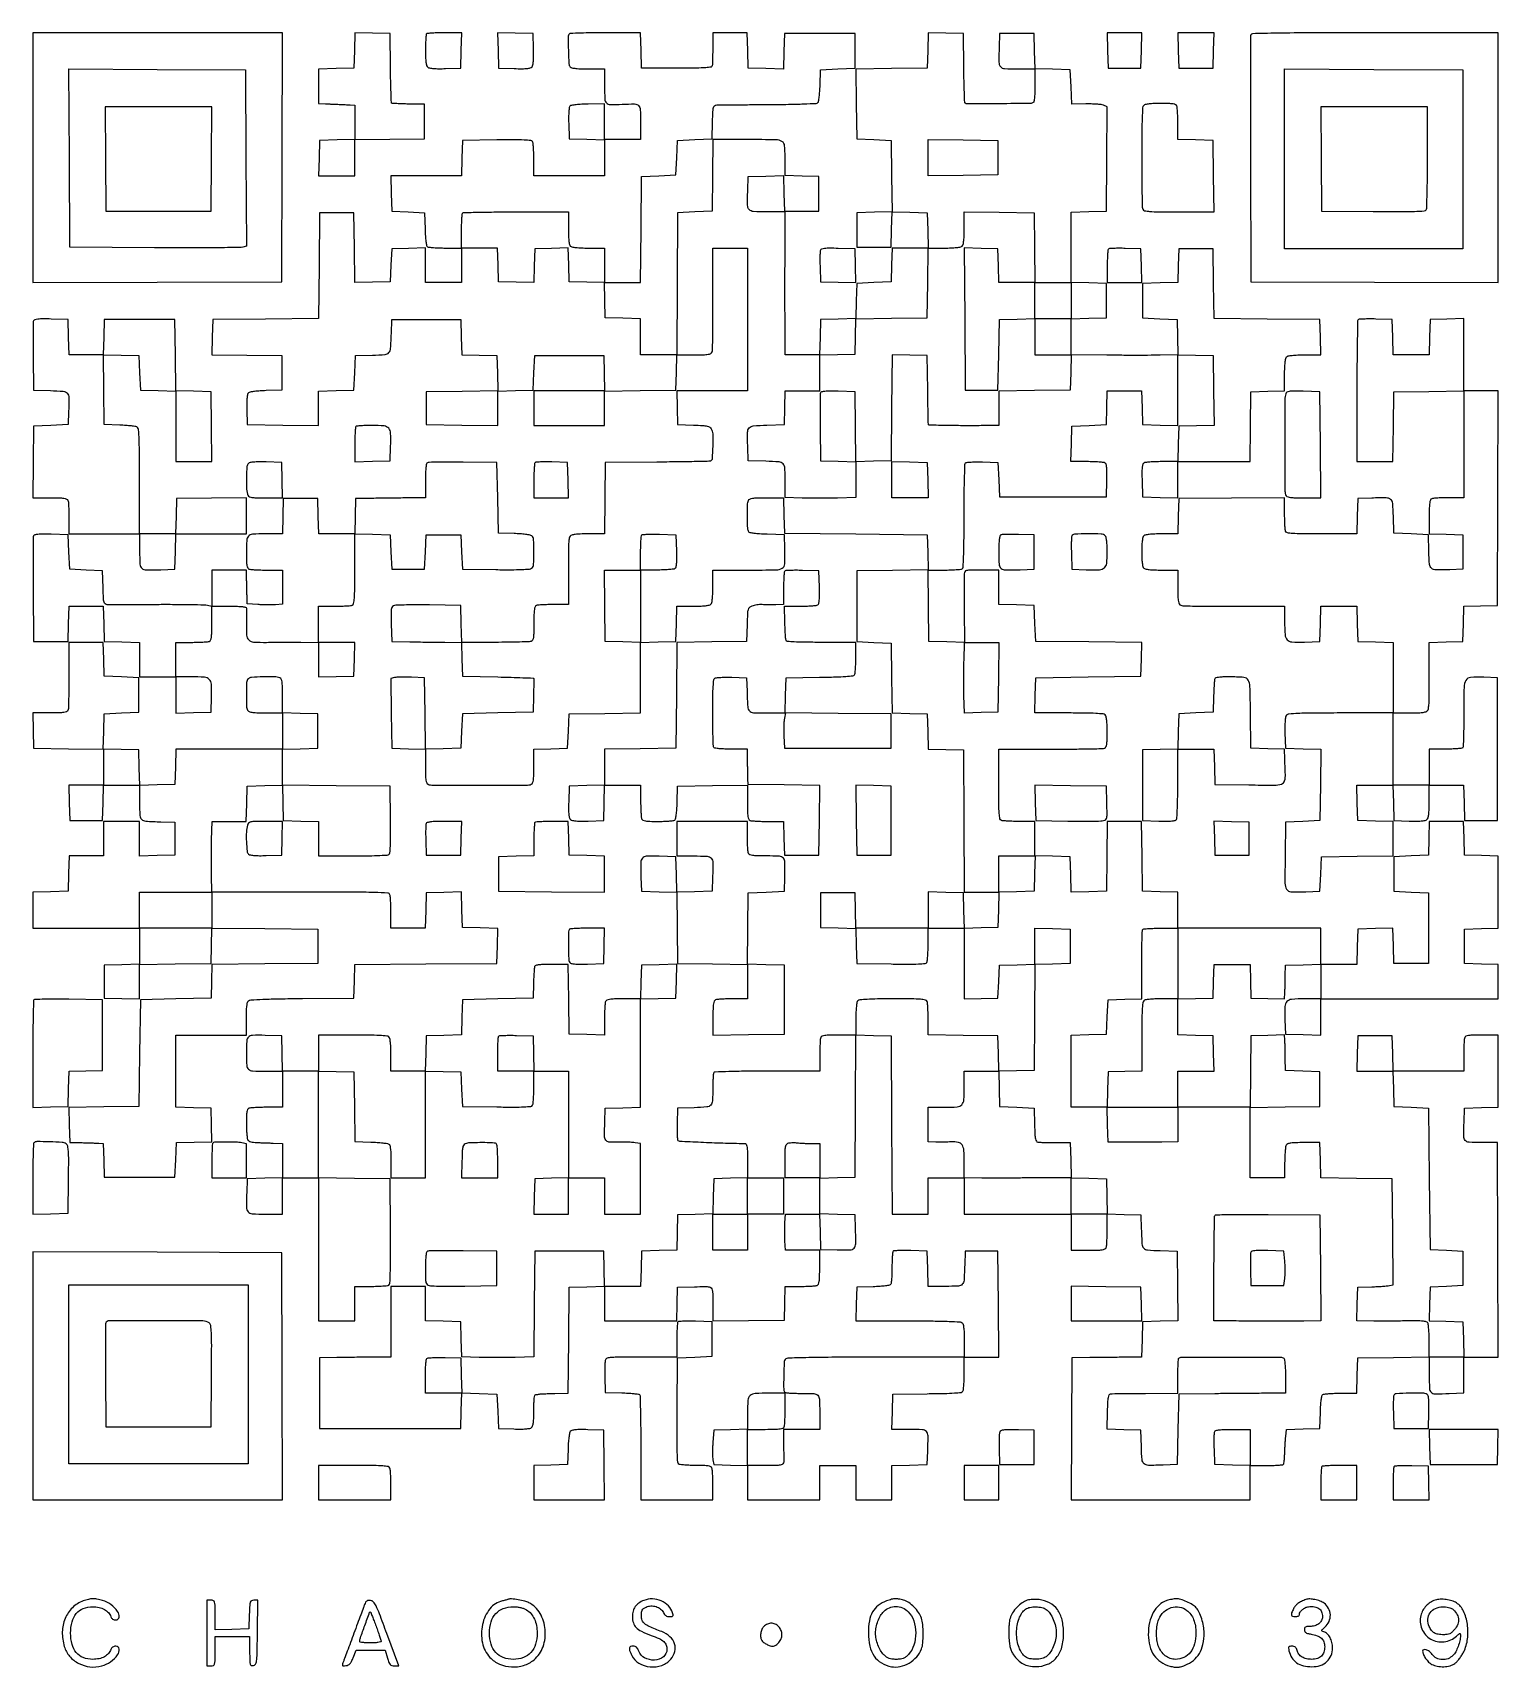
# Model space of a CAD drawing. Extents: x 179 to 1071, y 112 to 1107.
import ezdxf

# ---------------------------------------------------------------- set-up
doc = ezdxf.new("R2010")
doc.units = 0

msp = doc.modelspace()

# ---------------------------------------------------------------- linework, layer by layer
for points in [[(179, 1030.993714), (179, 954.987428), (254.75, 955.243714), (330.5, 955.5), (330.756286, 1031.25), (331.012572, 1107), (255.006286, 1107), (179, 1107)], [(833.216168, 1096.25), (833.5, 1085.5), (843.5, 1085.5), (853.5, 1085.5), (853.783832, 1096.25), (854.067663, 1107), (843.5, 1107), (832.932337, 1107)], [(876.216168, 1096.25), (876.5, 1085.5), (887, 1085.5), (897.5, 1085.5), (897.783832, 1096.25), (898.067663, 1107), (887, 1107), (875.932337, 1107)], [(223.235953, 1030.25), (223.5, 998.5), (255.5, 998.5), (287.5, 998.5), (287.764047, 1030.25), (288.028094, 1062), (255.5, 1062), (222.971906, 1062)], [(766.5, 1031), (766.5, 1020.5), (745.25, 1020.230112), (724, 1019.960225), (724, 1031), (724, 1042.039775), (745.25, 1041.769888), (766.5, 1041.5)], [(746.239351, 932.785101), (746.5, 889.5), (756.5, 889.5), (766.5, 889.5), (767, 911), (767.5, 932.5), (778.25, 932.783832), (789, 933.067663), (789, 944.033832), (789, 955), (778.034983, 955), (767.069966, 955), (766.784983, 965.25), (766.5, 975.5), (756.239351, 975.785101), (745.978702, 976.070201)], [(723.783832, 834.75), (724.067663, 824), (713.033832, 824), (702, 824), (702, 835.033832), (702, 846.067663), (712.75, 845.783832), (723.5, 845.5)], [(680.230013, 627.784034), (680.5, 606.5), (691, 606.5), (701.5, 606.5), (701.5, 627.5), (701.5, 648.5), (690.730013, 648.784034), (679.960027, 649.068069)], [(898.214639, 616.78419), (898.5, 606.5), (909, 606.5), (919.5, 606.5), (919.5, 616.5), (919.5, 626.5), (908.714639, 626.78419), (897.929279, 627.068381)], [(788.783832, 595.25), (788.5, 584.5), (777.75, 584.216168), (767, 583.932337), (767, 594.966168), (767, 606), (778.033832, 606), (789.067663, 606)], [(288, 573), (288, 562), (266, 562), (244, 562), (244, 573), (244, 584), (266, 584), (288, 584)], [(810.5, 551), (810.5, 540.5), (799.75, 540.216168), (789, 539.932337), (789, 551), (789, 562.067663), (799.75, 561.783832), (810.5, 561.5)], [(636, 399), (636, 388), (625, 388), (614, 388), (614, 377), (614, 366), (603.5, 366), (593, 366), (593, 377), (593, 388), (603.5, 388), (614, 388), (614, 399), (614, 410), (625, 410), (636, 410)], [(179, 289.506286), (179, 214), (255.006326, 214), (331.012652, 214), (330.756326, 289.25), (330.5, 364.5), (254.75, 364.756286), (179, 365.012572)], [(310, 290.5), (310, 236), (255.5, 236), (201, 236), (201, 290.5), (201, 345), (255.5, 345), (310, 345)], [(811, 333.519888), (811, 323), (832.534983, 323), (854.069966, 323), (853.784983, 333.25), (853.5, 343.5), (832.25, 343.769888), (811, 344.039775)], [(1029.216168, 246.25), (1029.5, 235.5), (1050, 235.5), (1070.5, 235.5), (1070.783832, 246.25), (1071.067663, 257), (1050, 257), (1028.932337, 257)], [(746, 224.5), (746, 214), (756.5, 214), (767, 214), (767, 224.5), (767, 235), (756.5, 235), (746, 235)]]:
    msp.add_lwpolyline(points, close=True)
for points in [[(505.666667, 1106.333333, 0.198875), (504.892492, 1104.464691, 0.006657), (505.000141, 1096.291387, 0.006951), (505.329065, 1088.151095, 0.184841), (506.2, 1086.2, 0.150969), (507.200304, 1085.671932, 0.019349), (509.630442, 1085.311224, 0.018472), (512.928253, 1085.074295, 0.008695), (517.2, 1085), (527, 1085), (527, 1074.616631, 0.011437), (527.180377, 1066.73228, 0.183493), (528.221517, 1064.32826, 0.201455), (530.555518, 1063.337162, 0.014178), (537.801517, 1063.513862, -0.013725), (545.309193, 1063.703742, -0.197464), (547.725544, 1062.704629, -0.187206), (548.808668, 1060.270625, -0.01214), (549, 1052.391592), (549, 1042), (538, 1042), (527, 1042), (527, 1052.899452), (527, 1063.798903), (517.022472, 1063.621923, 0.009722), (513.122865, 1063.476869, 0.013788), (509.663845, 1063.184934, 0.009804), (506.827931, 1062.81019, 0.159946), (505.982824, 1062.382824, 0.164229), (505.546036, 1061.500884, 0.015168), (505.289558, 1059.042741, 0.016884), (505.161863, 1055.841203, 0.009218), (505.210352, 1051.910352), (505.5, 1042.5), (516.25, 1042.216168), (527, 1041.932337), (527, 1030.966168), (527, 1020), (505.5, 1020), (484, 1020), (483.984687, 1029.75, 0.007655), (483.920078, 1033.577369, 0.010563), (483.73694, 1037.009244, 0.007444), (483.482259, 1039.852781, 0.115844), (483.162796, 1040.77083, 0.230932), (482.095412, 1041.427241, 0.012869), (478.091209, 1041.714887, 0.012029), (471.928451, 1041.849994, 0.002701), (461.428109, 1041.77083), (440.5, 1041.5), (440.216168, 1030.75), (439.932337, 1020), (418.432337, 1020), (396.932337, 1020), (397.216168, 1009.25), (397.5, 998.5), (407.5, 998), (417.5, 997.5), (417.788805, 987.535034, 0.00836), (417.987032, 983.199826, 0.019108), (418.315749, 979.944063, 0.01918), (418.737468, 977.589, 0.199883), (419.288805, 976.800347, 0.117226), (420.172107, 976.495095, 0.006962), (423.008274, 976.252233, 0.010173), (426.426877, 976.077211, 0.007309), (430.25, 976.015313), (440, 976), (440, 965.5), (440, 955), (429, 955), (418, 955), (418, 965.534983), (418, 976.069966), (407.75, 975.784983), (397.5, 975.5), (397, 965.5), (396.5, 955.5), (385.769986, 955.216371), (375.039971, 954.932742), (374.769986, 976.216371), (374.5, 997.5), (364, 997.5), (353.5, 997.5), (353.236165, 965.263835), (352.97233, 933.02767), (320.736165, 932.763835), (288.5, 932.5), (288.216371, 921.769986), (287.932742, 911.039971), (309.216371, 910.769986), (330.5, 910.5), (330.5, 900), (330.5, 889.5), (321.054124, 889.209882, 0.009872), (317.344222, 889.022568, 0.013478), (314.012996, 888.697932, 0.010272), (311.278232, 888.29958, 0.132654), (310.348748, 887.874472, 0.165771), (309.775651, 886.938715, 0.029529), (309.440097, 884.884549, 0.022993), (309.270289, 881.903576, 0.008333), (309.294624, 877.66459), (309.5, 868.5), (331.25, 868.230498), (353, 867.960995), (353, 878.446666), (353, 888.932337), (363.75, 889.216168), (374.5, 889.5), (375, 900), (375.5, 910.5), (385.7397, 910.784869, 0.012174), (393.50884, 911.190479, 0.196929), (395.803333, 912.34273, 0.165236), (396.832838, 914.85434, 0.008001), (397.24922, 924), (397.5, 932.5), (418.5, 932.5), (439.5, 932.5), (439.783492, 921.783492), (440.066984, 911.066984), (450.783492, 910.783492), (461.5, 910.5), (461.783633, 899.769596), (462.067266, 889.039192), (440.283633, 888.769596), (418.5, 888.5), (418.5, 878.5), (418.5, 868.5), (440.25, 868.230498), (462, 867.960995), (462, 878.446666), (462, 888.932337), (472.75, 889.216168), (483.5, 889.5), (484, 900), (484.5, 910.5), (505.5, 910.5), (526.5, 910.5), (526.783832, 899.75), (527.067663, 889), (505.533832, 889), (484, 889), (484, 878.5), (484, 868), (505.5, 868), (527, 868), (527, 878.480498), (527, 888.960995), (548.75, 889.230498), (570.5, 889.5), (570.783832, 900.25), (571.067663, 911), (581.426843, 911, 0.004931), (587.247299, 911.057398, 0.034394), (590.078846, 911.308598, 0.081822), (591.641081, 911.827215, 0.181276), (592.464135, 912.75, 0.084564), (592.730963, 914.059905, 0.002234), (592.896093, 920.007812, 0.004629), (592.994456, 927.017911, 0.003143), (592.982386, 935, -0.00072), (592.927696, 943.600273, -0.000652), (592.89555, 952.489062, -0.000652), (592.887523, 960.446791, -0.00209), (592.911262, 965.75), (593, 976), (603.5, 976), (614, 976), (614.037022, 965.25, -0.000707), (614.054671, 956.556268, -0.000244), (614.056285, 943.991456, -0.00017), (614.043875, 926.246449, -0.000054), (614.013485, 899.75), (614, 889), (592.465017, 889), (570.930034, 889), (571.215017, 878.75), (571.5, 868.5), (581.234094, 868.21398, -0.005713), (586.740014, 867.989206, -0.038175), (589.457365, 867.637978, -0.085609), (591.023979, 867.020129, -0.134029), (592.013757, 865.974295, -0.116636), (592.845492, 862.837308, -0.013052), (592.851818, 855.399679, -0.008419), (592.529688, 847.750705, -0.294459), (591.518573, 846.368754, -0.086343), (590.598705, 846.187884, -0.000463), (581.478688, 845.996655, -0.002017), (571.073575, 845.830108, -0.001277), (558.939761, 845.715829), (527.5, 845.5), (527.230498, 823.75), (526.960995, 802), (517.102942, 802, 0.007176), (512.245506, 801.930285, 0.025415), (509.138762, 801.682712, 0.039077), (507.109899, 801.253553, 0.148963), (506.041534, 800.550045, 0.130231), (505.516025, 799.41536, 0.020827), (505.188844, 796.971139, 0.018658), (505.008554, 793.642332, 0.008587), (505.010192, 789.300045, -0.002156), (505.069661, 784.807904, -0.001222), (505.104915, 779.367826, -0.00122), (505.11366, 773.885009, -0.002011), (505.091103, 769.25), (505, 759), (496.081787, 759, 0.006277), (492.550804, 758.955669, 0.008159), (489.31865, 758.821697, 0.006338), (486.626193, 758.631778, 0.070946), (485.581787, 758.393011, 0.204366), (484.768616, 757.605154, 0.063541), (484.303198, 755.93074, 0.030628), (484.059794, 753.003676, 0.005432), (484, 747.5, -0.005432), (483.940206, 741.996324, -0.030628), (483.696802, 739.06926, -0.063541), (483.231384, 737.394846, -0.204366), (482.418213, 736.606989, -0.08304), (481.220794, 736.363378, -0.001846), (475.312846, 736.178303, -0.004131), (468.377304, 736.043995, -0.002775), (460.450964, 736), (440.065502, 736), (439.782751, 747.25), (439.5, 758.5), (420.5, 758.732923, 0.00263), (413.055092, 758.785029, 0.003694), (406.410456, 758.747496, 0.002201), (400.817909, 758.649963, 0.049554), (399.216447, 758.45545, 0.134311), (397.927729, 757.773155, 0.161547), (397.277698, 756.5734, 0.047427), (397.078836, 754.136344, 0.003269), (397.216447, 747.222527), (397.5, 736.5), (408.5, 736.322108, 0.000677), (413.453144, 736.248714, 0.00042), (419.269411, 736.17529, 0.000421), (425.011162, 736.112465, 0.00076), (429.715017, 736.072108), (439.930034, 736), (440.215017, 725.75), (440.5, 715.5), (462, 714.949707, -0.000837), (470.263645, 714.724349, -0.001369), (477.268089, 714.502398, -0.000137), (483.529937, 714.285105, -0.145075), (483.784983, 714.199707, -0.243658), (483.897321, 713.984742, -0.000888), (483.902539, 711.047726, -0.004298), (483.873712, 707.694038, -0.002651), (483.784983, 703.75), (483.5, 693.5), (462, 693), (440.5, 692.5), (440, 682), (439.5, 671.5), (428.769596, 671.216367), (418.039192, 670.932734), (417.769596, 692.716367), (417.5, 714.5), (409.503355, 714.796504, 0.007432), (406.275115, 714.868175, 0.008503), (403.187981, 714.838317, 0.0078), (400.574706, 714.727771, 0.047042), (399.233538, 714.522478), (396.960364, 713.951948), (397.230182, 692.725974), (397.5, 671.5), (407.75, 671.215017), (418, 670.930034), (418, 660.572006, 0.005378), (418.059653, 655.025624, 0.030449), (418.302828, 652.080782, 0.063222), (418.767938, 650.397244, 0.204941), (419.581787, 649.606989, 0.09131), (422.603659, 649.043689, 0.000544), (451, 649.012776, 0.000544), (479.396341, 649.043689, 0.09131), (482.418213, 649.606989, 0.204941), (483.232062, 650.397244, 0.063222), (483.697172, 652.080782, 0.030449), (483.940347, 655.025624, 0.005378), (484, 660.572006), (484, 670.930034), (494.25, 671.215017), (504.5, 671.5), (505, 682), (505.5, 692.5), (527.25, 692.769502), (549, 693.039005), (549, 714.485671), (549, 735.932337), (559.75, 736.216168), (570.5, 736.5), (570.783832, 747.25), (571.067663, 758), (580.833832, 758, 0.008739), (585.088767, 758.074372, 0.018512), (588.376818, 758.311437, 0.01939), (590.800954, 758.67228, 0.150842), (591.8, 759.2, 0.150969), (592.328068, 760.200304, 0.019349), (592.688776, 762.630442, 0.018472), (592.925705, 765.928253, 0.008695), (593, 770.2), (593, 780), (614.480948, 780, 0.003423), (631.496951, 780.116504, 0.129286), (635.166807, 781.135481, 0.257163), (636.752553, 783.784541, 0.016972), (636.771302, 793), (636.5, 801.5), (626.035936, 801.787346, -0.007781), (621.445159, 801.98494, -0.018541), (618.047097, 802.31097, -0.018631), (615.605497, 802.730055, -0.202046), (614.801248, 803.287346, -0.133957), (614.192259, 805.257609, -0.005824), (614.033554, 812.53623, -0.007578), (614.069241, 819.67076, -0.086779), (614.606989, 822.418213, -0.20495), (615.397282, 823.232073, -0.063217), (617.080966, 823.697178, -0.030446), (620.026092, 823.940349, -0.005377), (625.573157, 824), (635.932337, 824), (636.216168, 813.25), (636.5, 802.5), (680, 802), (723.5, 801.5), (723.783633, 790.769596), (724.067266, 780.039192), (702.283633, 779.769596), (680.5, 779.5), (680.5, 758), (680.5, 736.5), (691, 736), (701.5, 735.5), (701.76979, 714.283631), (702.03958, 693.067262), (712.76979, 692.783631), (723.5, 692.5), (723.783492, 681.783492), (724.066984, 671.066984), (734.783492, 670.783492), (745.5, 670.5), (745.760623, 627.25), (746.021245, 584), (756.544454, 584), (767.067663, 584), (766.783832, 573.25), (766.5, 562.5), (756.284183, 562.215394), (746.068365, 561.930789), (745.784183, 572.715394), (745.5, 583.5), (734.75, 583.783832), (724, 584.067663), (724, 573.033832), (724, 562), (702.033832, 562), (680.067663, 562), (679.783832, 572.75), (679.5, 583.5), (669, 583.5), (658.5, 583.5), (658.5, 573), (658.5, 562.5), (669.216508, 562.216508), (679.933016, 561.933016), (680.216508, 551.216508), (680.5, 540.5), (701.428109, 540.22917, 0.002701), (711.928451, 540.150006, 0.012029), (718.091209, 540.285113, 0.012869), (722.095412, 540.572759, 0.230932), (723.162796, 541.22917, 0.115844), (723.482259, 542.147219, 0.007444), (723.73694, 544.990756, 0.010563), (723.920078, 548.422631, 0.007655), (723.984687, 552.25), (724, 562), (735, 562), (746, 562), (746, 540.465017), (746, 518.930034), (756.25, 519.215017), (766.5, 519.5), (767, 529.5), (767.5, 539.5), (778.263898, 539.783973), (789.027796, 540.067945), (788.763898, 507.783973), (788.5, 475.5), (777.784171, 475.216515), (767.068343, 474.93303), (766.784171, 485.716515), (766.5, 496.5), (745.25, 496.769888), (724, 497.039775), (724, 506.4381, 0.005963), (723.955694, 510.153043, 0.007843), (723.821697, 513.540317, 0.005931), (723.632094, 516.362347, 0.071989), (723.393011, 517.418213, 0.255133), (722.358607, 518.29797, 0.03233), (719.354935, 518.722902, 0.01678), (713.997733, 518.949887, 0.002197), (702.593011, 519, 0.003289), (693.106122, 518.937595, 0.01072), (686.827164, 518.720287, 0.009688), (682.45245, 518.389768, 0.17439), (681.2, 517.8, 0.150969), (680.671932, 516.799696, 0.019349), (680.311224, 514.369558, 0.018472), (680.074295, 511.071747, 0.008695), (680, 506.8), (680, 497), (669.606989, 497, 0.005351), (664.039857, 496.940414, 0.030363), (661.086379, 496.69735, 0.063068), (659.398405, 496.23239, 0.205218), (658.606989, 495.418213, 0.07203), (658.367894, 494.361889, 0.005915), (658.178303, 491.534475, 0.007831), (658.044305, 488.140776, 0.005951), (658, 484.418213), (658, 475), (626.059017, 475, 0.002375), (612.881197, 474.937409, 0.005014), (602.661783, 474.737818, 0.001386), (594.260559, 474.466117, 0.250586), (593.523529, 474.03807, 0.114568), (593.287138, 473.33751, 0.006655), (593.096337, 471.070962, 0.00982), (592.956918, 468.3415, 0.007049), (592.904095, 465.28807, -0.010015), (592.708179, 456.855637, -0.17412), (591.684735, 454.351908, -0.192162), (589.336973, 453.19375, -0.012655), (581.650095, 452.78388), (571.5, 452.5), (571.210352, 443.089648, 0.008055), (571.156654, 439.426942, 0.011889), (571.237748, 436.213125, 0.007219), (571.406881, 433.550798, 0.179583), (571.710352, 432.894746, 0.185337), (572.752469, 432.434798, 0.000748), (585.681974, 431.81845, 0.004015), (599.08223, 431.307527, 0.004237), (612.25, 431.022982, -0.239241), (613.1784, 430.536355, -0.113742), (613.707645, 429.255554, -0.037196), (613.949572, 426.60367, -0.004155), (614, 420.534983), (614, 410.069966), (603.75, 409.784983), (593.5, 409.5), (593.216508, 398.783492), (592.933016, 388.066984), (582.216508, 387.783492), (571.5, 387.5), (571.216508, 376.783492), (570.933016, 366.066984), (560.216508, 365.783492), (549.5, 365.5), (549.216168, 354.75), (548.932337, 344), (538, 344), (527.067663, 344), (526.783832, 354.75), (526.5, 365.5), (505.5, 365.5), (484.5, 365.5), (484.236226, 333.310308), (483.972453, 301.120616), (472.701591, 300.810308, -0.004295), (467.611438, 300.713913, -0.002625), (461.603655, 300.683297, -0.002631), (455.651786, 300.715525, -0.00467), (450.74855, 300.813683), (440.066371, 301.127365), (439.783186, 311.813683), (439.5, 322.5), (428.75, 322.783832), (418, 323.067663), (418, 333.533832), (418, 344), (407.5, 344), (397, 344), (397, 322.5), (397, 301), (385.75, 300.925726, 0.000756), (380.680609, 300.884593, 0.000467), (374.720312, 300.821651, 0.000468), (368.83123, 300.748444, 0.000842), (364, 300.675726), (353.5, 300.5), (353.5, 279), (353.5, 257.5), (396.5, 257.5), (439.5, 257.5), (439.784686, 268.334198), (440.069372, 279.168395), (450.784686, 278.834198), (461.5, 278.5), (462, 268), (462.5, 257.5), (471.850715, 257.211141, 0.009044), (475.957683, 257.15859, 0.018924), (479.150171, 257.296386, 0.020746), (481.513859, 257.587315, 0.132968), (482.600715, 258.083586, 0.151559), (483.265688, 259.104681, 0.036119), (483.681736, 261.113655, 0.025065), (483.9285, 264.120571, 0.007941), (484, 268.622445, -0.007031), (484.062523, 273.068568, -0.025706), (484.286399, 275.877848, -0.037987), (484.652471, 277.62218, -0.308235), (485.25, 278.11535, 0.009119), (485.801517, 278.176405, 0.006205), (486.426562, 278.265064, 0.006254), (487.02778, 278.365684, 0.012489), (487.5, 278.463035, -0.04467), (488.200358, 278.56102, -0.002025), (490.625618, 278.671865, -0.003374), (493.508206, 278.772433, -0.002409), (496.736147, 278.847686), (504.972294, 279), (505.236147, 311.25), (505.5, 343.5), (516.25, 343.783832), (527, 344.067663), (527, 333.533832), (527, 323), (548.965017, 323), (570.930034, 323), (571.215017, 333.25), (571.5, 343.5), (581.722245, 343.784677, -0.003488), (588.334543, 343.922669, -0.050684), (590.662172, 343.718733, -0.165802), (591.830539, 343.053969, -0.120322), (592.534088, 341.720206, -0.014931), (592.746531, 340.752221, -0.015552), (592.897539, 339.786309, -0.015411), (592.976104, 338.945432, -0.063258), (592.943422, 338.435529, 0.043583), (592.876326, 337.787963, 0.002149), (592.850897, 335.639395, 0.003463), (592.849335, 333.083367, 0.002493), (592.881579, 330.230498), (593, 322.960995), (614.75, 323.230498), (636.5, 323.5), (636.784983, 333.75), (637.069966, 344), (645.953196, 344, 0.006301), (649.470775, 344.044332, 0.008183), (652.691626, 344.178303, 0.00637), (655.374672, 344.368246, 0.070866), (656.418213, 344.606989, 0.205218), (657.23239, 345.398405, 0.063068), (657.69735, 347.086379, 0.030363), (657.940414, 350.039857, 0.005351), (658, 355.606989), (658, 366), (647.588821, 366), (637.177642, 366), (636.838821, 371.75, -0.008521), (636.73075, 374.332966, -0.005363), (636.688317, 377.353125, -0.005383), (636.710439, 380.325789, -0.009826), (636.80226, 382.75), (637.104519, 388), (647.518428, 388), (657.932337, 388), (658.216168, 377.25), (658.5, 366.5), (668.722245, 366.215323, 0.013848), (676.5543, 366.214168, 0.210395), (678.951391, 367.349379, 0.179386), (679.934656, 369.971409, 0.009619), (679.795054, 379), (679.5, 387.5), (668.75, 387.783832), (658, 388.067663), (658, 399), (658, 409.932337), (668.75, 410.216168), (679.5, 410.5), (679.760648, 453.783724), (680.021296, 497.067447), (690.760648, 496.783724), (701.5, 496.5), (701.758612, 442.25), (702.017225, 388), (713.008612, 388), (724, 388), (724, 399), (724, 410), (735, 410), (746, 410), (746, 399), (746, 388), (778.5, 388), (811, 388), (811, 377), (811, 366), (821.393011, 366, 0.005351), (826.960143, 366.059586, 0.030363), (829.913621, 366.30265, 0.063068), (831.601595, 366.76761, 0.205218), (832.393011, 367.581787, 0.072102), (832.632129, 368.638915, 0.005887), (832.821697, 371.475801, 0.007809), (832.955696, 374.880803, 0.005929), (833, 378.616771), (833, 388.069966), (843.25, 387.784983), (853.5, 387.5), (853.75078, 379, 0.008001), (854.167162, 369.85434, 0.165236), (855.196667, 367.34273, 0.196929), (857.49116, 366.190479, 0.012174), (865.2603, 365.784869), (875.5, 365.5), (875.769789, 344.284032), (876.039577, 323.068065), (865.269789, 322.784032), (854.5, 322.5), (854.216168, 311.75), (853.932337, 301), (843.716168, 300.878498, -0.000018), (839.011865, 300.822715, -0.00001), (833.269749, 300.754941, -0.00001), (827.453221, 300.686515, -0.000016), (822.5, 300.628498), (811.5, 300.5), (811.239377, 257.25), (810.978755, 214), (865.489377, 214), (920, 214), (920, 224.5), (920, 235), (929.940983, 235, 0.00746), (933.786464, 235.057378, 0.011518), (937.105837, 235.233054, 0.00599), (939.864695, 235.476159, 0.233445), (940.372299, 235.793375, 0.10677), (940.574085, 236.362294, 0.00702), (940.773561, 238.103455, 0.009921), (940.942349, 240.203897, 0.007236), (941.049745, 242.543375, -0.005029), (941.157143, 245.132315, -0.003738), (941.325846, 247.988754, -0.003778), (941.525526, 250.681363, -0.008533), (941.726907, 252.716215), (942.216955, 256.932429), (952.358477, 257.216215), (962.5, 257.5), (962.788805, 267.464966, -0.00836), (962.987032, 271.800174, -0.019108), (963.315749, 275.055937, -0.01918), (963.737468, 277.411, -0.199883), (964.288805, 278.199653, -0.117134), (965.171517, 278.504879, -0.006997), (967.998336, 278.747767, -0.010202), (971.406013, 278.922787, -0.007334), (975.216168, 278.984687), (984.932337, 279), (985.216168, 289.75), (985.5, 300.5), (1007.25, 300.769502), (1029, 301.039005), (1029, 290.136134, 0.009484), (1029.158851, 281.761892, 0.199329), (1030.182061, 279.539248, 0.189618), (1032.498599, 278.637878, 0.008456), (1041.25, 278.818372), (1050, 279.146947), (1050, 290.073474), (1050, 301), (1060.507242, 301), (1071.014483, 301), (1070.757242, 366.25), (1070.5, 431.5), (1060.704844, 431.5, -0.013476), (1053.2306, 431.701484, -0.207462), (1050.977276, 432.826381, -0.175915), (1050.063646, 435.326274, -0.009205), (1050.204946, 444), (1050.5, 452.5), (1060.75, 452.784983), (1071, 453.069966), (1071, 475.034983), (1071, 497), (1061.106989, 497, 0.005748), (1055.836306, 496.939403, 0.031643), (1053.006334, 496.694689, 0.0653), (1051.381554, 496.227587, 0.201158), (1050.606989, 495.418213, 0.07203), (1050.367894, 494.361889, 0.005915), (1050.178303, 491.534475, 0.007831), (1050.044305, 488.140776, 0.005951), (1050, 484.418213), (1050, 475), (1028.533832, 475), (1007.067663, 475), (1006.783832, 485.75), (1006.5, 496.5), (996, 496.5), (985.5, 496.5), (985.216168, 485.75), (984.932337, 475), (995.932337, 475), (1006.932337, 475), (1007.216168, 464.25), (1007.5, 453.5), (1018, 453), (1028.5, 452.5), (1029, 409.5), (1029.5, 366.5), (1039.5, 366), (1049.5, 365.5), (1049.5, 355), (1049.5, 344.5), (1039.5, 344), (1029.5, 343.5), (1029.215407, 333.285365), (1028.930815, 323.07073), (1039.215407, 322.785365), (1049.5, 322.5), (1049.783832, 311.75), (1050.067663, 301), (1039.533832, 301), (1029, 301), (1028.984687, 310.75, 0.007993), (1028.917412, 314.581548, 0.010939), (1028.726302, 318.026457, 0.007917), (1028.45999, 320.877782, 0.114509), (1028.126581, 321.829429, 0.196609), (1027.220955, 322.472579, 0.032607), (1025.067193, 322.829141, 0.022473), (1021.717902, 323.009962, 0.006044), (1016.391893, 322.99349, -0.001772), (1011.475564, 322.936275, -0.001086), (1005.67828, 322.901944, -0.001088), (999.938622, 322.892906, -0.001939), (995.215017, 322.914061), (984.930034, 323), (985.215017, 333.25), (985.5, 343.5), (994, 343.75078, 0.00487), (997.420312, 343.885041, 0.005669), (1000.668123, 344.081155, 0.005068), (1003.40977, 344.305875, 0.033662), (1004.763823, 344.523302), (1007.027647, 345.045043), (1006.763823, 377.272521), (1006.5, 409.5), (984.783635, 409.769409), (963.06727, 410.038817), (962.783635, 420.769409), (962.5, 431.5), (952.712919, 431.5, 0.00665), (947.739107, 431.433843, 0.028066), (944.767521, 431.187479, 0.048144), (942.919948, 430.74503, 0.170654), (941.978232, 430, 0.109035), (941.605034, 428.965489, 0.009918), (941.304487, 426.223437, 0.012476), (941.090353, 422.902151, 0.009445), (941.015313, 419.25), (941, 410), (930.5, 410), (920, 410), (920, 431.480112), (920, 452.960225), (941.25, 453.230112), (962.5, 453.5), (962.5, 464), (962.5, 474.5), (952.004232, 475), (941.508464, 475.5), (941.410656, 483, 0.00134), (941.361728, 486.112333, 0.001292), (941.29563, 489.261839, 0.001277), (941.223158, 492.035598, 0.004727), (941.156424, 493.784983), (941, 497.069966), (930.75, 496.784983), (920.5, 496.5), (920.230498, 474.75), (919.960995, 453), (897.980498, 453), (876, 453), (876, 464), (876, 475), (887.033832, 475), (898.067663, 475), (897.783832, 485.75), (897.5, 496.5), (886.75, 496.783832), (876, 497.067663), (876, 508), (876, 518.932337), (886.75, 519.216168), (897.5, 519.5), (897.784983, 529.75), (898.069966, 540), (909, 540), (919.930034, 540), (920.215017, 529.75), (920.5, 519.5), (930.75, 519.215017), (941, 518.930034), (941.153471, 522.715017, 0.00297), (941.219108, 524.612145, 0.001085), (941.290215, 527.297536, 0.001076), (941.35527, 530.233986, 0.001287), (941.403471, 533), (941.5, 539.5), (952.25, 539.783832), (963, 540.067663), (963, 529.533832), (963, 519), (953.035184, 519, 0.018261), (945.254957, 518.715759, 0.189805), (942.423692, 517.354446, 0.180768), (941.207496, 514.394003, 0.016288), (941.211167, 506.243181), (941.5, 497.5), (952.25, 497.216168), (963, 496.932337), (963, 507.966168), (963, 519), (1017, 519), (1071, 519), (1071, 529.465017), (1071, 539.930034), (1060.75, 540.215017), (1050.5, 540.5), (1050.5, 551), (1050.5, 561.5), (1060.75, 561.784983), (1071, 562.069966), (1071, 584), (1071, 605.930034), (1060.75, 606.215017), (1050.5, 606.5), (1050.215017, 616.75), (1049.930034, 627), (1039.5, 627), (1029.069966, 627), (1028.784983, 616.75), (1028.5, 606.5), (1018, 606), (1007.5, 605.5), (1007.5, 595), (1007.5, 584.5), (1018, 584), (1028.5, 583.5), (1028.5, 562), (1028.5, 540.5), (1018, 540.5), (1007.5, 540.5), (1007.215829, 551.283485), (1006.931657, 562.06697), (996.215829, 561.783485), (985.5, 561.5), (985.216168, 550.75), (984.932337, 540), (973.966168, 540), (963, 540), (963, 551), (963, 562), (919.5, 562), (876, 562), (876, 572.966168), (876, 583.932337), (865.25, 584.216168), (854.5, 584.5), (854.230112, 605.75), (853.960225, 627), (843.5, 627), (833.039775, 627), (832.769888, 605.75), (832.5, 584.5), (821.784171, 584.216515), (811.068343, 583.93303), (810.784171, 594.716515), (810.5, 605.5), (799.75, 605.783832), (789, 606.067663), (789, 616.533832), (789, 627), (779.581787, 627, -0.005951), (775.859224, 627.044305, -0.007831), (772.465525, 627.178303, -0.005915), (769.638111, 627.367894, -0.07203), (768.581787, 627.606989, -0.258697), (767.696146, 628.662537, -0.030015), (767.275578, 631.835307, -0.015901), (767.049566, 637.485827, -0.002045), (767, 649.606989), (767, 671), (798.418213, 671, 0.001805), (810.574492, 671.043875, 0.002793), (821.071975, 671.178303, 0.000865), (830.16888, 671.361364, 0.086353), (831.418213, 671.606989, 0.195123), (832.220382, 672.357006, 0.068495), (832.690477, 673.894083, 0.033615), (832.937794, 676.550838, 0.006405), (833, 681.406989, 0.009539), (832.924249, 685.37742, 0.019202), (832.684733, 688.500056, 0.020076), (832.321527, 690.822996, 0.148618), (831.8, 691.8, 0.175197), (830.537589, 692.392044, 0.009311), (826.038418, 692.721201, 0.01044), (819.576319, 692.93795, 0.003163), (809.766168, 693), (788.932337, 693), (789.216168, 703.75), (789.5, 714.5), (821.5, 715), (853.5, 715.5), (853.78483, 725.736101), (854.069659, 735.972202), (821.78483, 736.236101), (789.5, 736.5), (789, 747.5), (788.5, 758.5), (777.75, 758.783832), (767, 759.067663), (767, 769.533832), (767, 780), (756.5, 780, 0.003245), (749.739893, 779.956124, 0.049382), (747.415738, 779.695515, 0.186914), (746.380484, 779.017381, 0.152227), (745.961632, 777.75, 0.004508), (745.948943, 776.170765, 0.000175), (745.956697, 770.349326, 0.000312), (745.972595, 763.458911, 0.00022), (745.99871, 755.715792), (746.074157, 735.931584), (735.287078, 736.215792), (724.5, 736.5), (724.230498, 758.25), (723.960995, 780), (733.730498, 780.015313, 0.00719), (737.559806, 780.076386, 0.010036), (740.980675, 780.248944, 0.006796), (743.820116, 780.488203, 0.117702), (744.693076, 780.789149, 0.241684), (745.317121, 781.853699, 0.004747), (745.619438, 788.357914, 0.00741), (745.82636, 797.705563, 0.001872), (745.880618, 812.911378, -0.002675), (745.943326, 825.030966, -0.004314), (746.140996, 835.350723, -0.001058), (746.409472, 844.328139, -0.190605), (746.77719, 845.17719, -0.174349), (747.511623, 845.5231, -0.008906), (750.178593, 845.729218, -0.013328), (753.418679, 845.835095, -0.009195), (757.089648, 845.789648), (766.5, 845.5), (767, 835), (767.5, 824.5), (800, 824.5), (832.5, 824.5), (832.788231, 834.417355, 0.006827), (832.861823, 839.195195, 0.023663), (832.721018, 842.282937, 0.033714), (832.395734, 844.294865, 0.19692), (831.788231, 845.152042, 0.11554), (830.859509, 845.475676, 0.007548), (828.004417, 845.733781, 0.010646), (824.557744, 845.919289, 0.007729), (820.716168, 845.984687), (810.932337, 846), (811.216168, 856.75), (811.5, 867.5), (822, 868), (832.5, 868.5), (832.784983, 878.75), (833.069966, 889), (843.5, 889), (853.930034, 889), (854.215017, 878.75), (854.5, 868.5), (865.25, 868.216168), (876, 867.932337), (876, 889.5), (876, 911.067663), (886.75, 910.783832), (897.5, 910.5), (897.769789, 889.284032), (898.039577, 868.068065), (887.269789, 867.784032), (876.5, 867.5), (876.216168, 856.75), (875.932337, 846), (866.216168, 845.984687, 0.007782), (862.400525, 845.919284, 0.010705), (858.975707, 845.733781, 0.007622), (856.139207, 845.475621, 0.115349), (855.211769, 845.152042, 0.19692), (854.604266, 844.294865, 0.033714), (854.278982, 842.282937, 0.023663), (854.138177, 839.195195, 0.006827), (854.211769, 834.417355), (854.5, 824.5), (865.25, 824.216168), (876, 823.932337), (876, 834.966168), (876, 846), (897.980112, 846), (919.960225, 846), (920.230112, 867.25), (920.5, 888.5), (930.75, 888.784983), (941, 889.069966), (941, 898.834983, -0.00874), (941.074375, 903.089346, -0.018513), (941.311444, 906.377065, -0.019392), (941.672291, 908.800997, -0.150838), (942.2, 909.8, -0.151095), (943.201559, 910.328414, -0.019308), (945.637701, 910.688986, -0.018432), (948.945271, 910.925781, -0.008652), (953.233832, 911), (963.067663, 911), (962.783832, 921.75), (962.5, 932.5), (930.269847, 932.763827), (898.039695, 933.027654), (897.769847, 954.263827), (897.5, 975.5), (887, 975.5), (876.5, 975.5), (876.215387, 965.283481), (875.930773, 955.066961), (865.215387, 954.783481), (854.5, 954.5), (854.5, 944), (854.5, 933.5), (865, 933), (875.5, 932.5), (875.783485, 921.784171), (876.06697, 911.068343), (865.283485, 910.784171, -0.005048), (859.694019, 910.693336, -0.001561), (851.278586, 910.667836, -0.001561), (841.867977, 910.698095, -0.001716), (832.75, 910.787186), (811, 911.074372), (811, 922.003354), (811, 932.932337), (821.75, 933.216168), (832.5, 933.5), (832.5, 944), (832.5, 954.5), (821.75, 954.783832), (811, 955.067663), (811, 976.5), (811, 997.932337), (821.75, 998.216168), (832.5, 998.5), (832.764073, 1030.2694), (833.028147, 1062.0388), (830.679646, 1062.931699, 0.062468), (829.280604, 1063.271913, 0.010679), (826.548943, 1063.525081, 0.011499), (823.309711, 1063.680884, 0.010031), (819.915573, 1063.697867), (811.5, 1063.571138), (811, 1074.035569), (810.5, 1084.5), (799.783492, 1084.783492), (789.066984, 1085.066984), (788.783492, 1095.783492), (788.5, 1106.5), (778, 1106.5), (767.5, 1106.5), (767.204946, 1098, 0.009927), (767.071849, 1089.034911, 0.179688), (768.066531, 1086.397028, 0.203196), (770.49751, 1085.211645, 0.01319), (778.519052, 1085), (789, 1085), (789, 1075.059017, -0.009121), (788.929708, 1071.205969, -0.013835), (788.714899, 1067.861996, -0.008442), (788.415516, 1065.118667, -0.226676), (788.029444, 1064.518197, -0.136567), (786.214546, 1063.992148, -0.000684), (767.079762, 1063.814226, -0.000501), (747.716247, 1063.680053, -0.200453), (746.478015, 1064.188652, -0.189189), (746.270522, 1064.664177, -0.000732), (746.053615, 1070.683885, -0.003571), (745.865491, 1077.54502, -0.002221), (745.738054, 1085.59528), (745.5, 1106.5), (734.784171, 1106.783485), (724.068343, 1107.06697), (723.784171, 1096.283485), (723.5, 1085.5), (701.730169, 1085.230442), (679.960338, 1084.960885), (680.230169, 1063.730442), (680.5, 1042.5), (691, 1042), (701.5, 1041.5), (701.769408, 1019.784029), (702.038815, 998.068057), (691.269408, 997.784029), (680.5, 997.5), (680.5, 987), (680.5, 976.5), (691, 976.5), (701.5, 976.5), (701.784171, 987.283485), (702.068343, 998.06697), (712.784171, 997.783485), (723.5, 997.5), (723.783832, 986.75), (724.067663, 976), (713.068815, 976), (702.069966, 976), (701.784983, 965.75), (701.5, 955.5), (691, 955), (680.5, 954.5), (680.216508, 943.783492), (679.933016, 933.066984), (669.216508, 932.783492), (658.5, 932.5), (658.216168, 921.75), (657.932337, 911), (647.466168, 911), (637, 911), (636.89192, 931.75, -0.000921), (636.85965, 941.332538, -0.000503), (636.853526, 953.0875, -0.000501), (636.871277, 965.032281, -0.000797), (636.91299, 975.25), (637.042141, 998), (626.040122, 998, -0.011966), (617.593366, 998.202174, -0.198654), (615.101447, 999.375514, -0.185205), (614.075874, 1002.001968, -0.010178), (614.204946, 1011), (614.5, 1019.5), (625.215829, 1019.783485), (635.931657, 1020.06697), (636.215829, 1009.283485), (636.5, 998.5), (647, 998.5), (657.5, 998.5), (657.5, 1009), (657.5, 1019.5), (647.25, 1019.784983), (637, 1020.069966), (636.986345, 1028.784983, 0.016317), (636.665072, 1038.175932, 0.24857), (635.008757, 1040.852801, 0.129562), (631.3185, 1041.881066, 0.003515), (614.402871, 1042), (593.039005, 1042), (592.769502, 1020.25), (592.5, 998.5), (582, 998), (571.5, 997.5), (571.239377, 954.25), (570.978755, 911), (559.989377, 911), (549, 911), (549, 921.966168), (549, 932.932337), (538.25, 933.216168), (527.5, 933.5), (527.216168, 944.25), (526.932337, 955), (537.952315, 955), (548.972294, 955), (549.236147, 987.25), (549.5, 1019.5), (560, 1020), (570.5, 1020.5), (571, 1031), (571.5, 1041.5), (582, 1042), (592.5, 1042.5), (592.784983, 1052.75, -0.00366), (593.0119, 1059.209212, -0.048749), (593.343097, 1061.561875, -0.17079), (594.039917, 1062.635743, -0.15556), (595.284983, 1063.087745, -0.007761), (596.923089, 1063.127184, -0.000148), (605.426864, 1063.197377, -0.000359), (615.349922, 1063.269209, -0.000241), (626.700085, 1063.337745, 0.002603), (638.964821, 1063.469746, 0.005698), (648.353883, 1063.726738, 0.002219), (655.875476, 1064.051865, 0.186572), (656.909374, 1064.509289, 0.157203), (657.320681, 1065.31203, 0.009618), (657.70752, 1068.009996, 0.013562), (658.024509, 1071.300036, 0.009577), (658.209289, 1075.009289), (658.5, 1084.5), (669, 1085), (679.5, 1085.5), (679.5, 1096), (679.5, 1106.5), (658, 1106.5), (636.5, 1106.5), (636.215829, 1095.716515), (635.931657, 1084.93303), (625.215829, 1085.216515), (614.5, 1085.5), (614.216168, 1096.25), (613.932337, 1107), (603.466168, 1107), (593, 1107), (592.88465, 1097.75, -0.001158), (592.830648, 1094.097729, -0.001538), (592.763631, 1090.776562, -0.001087), (592.692826, 1087.992261, -0.015484), (592.63465, 1087, -0.338506), (591.866427, 1086.162573, -0.026619), (588.668373, 1085.769008, -0.015264), (582.984886, 1085.548965, -0.002043), (571, 1085.5), (549.5, 1085.5), (549.216168, 1096.25), (548.932337, 1107), (527.632835, 1107, 0.002928), (519.419844, 1106.951908, 0.004657), (512.394229, 1106.804167, 0.001225), (506.288613, 1106.603887, 0.189769)], [(374.784171, 1096.283485), (374.5, 1085.5), (363.75, 1085.216168), (353, 1084.932337), (353, 1074.466168), (353, 1064), (357.25, 1063.788296, 0.001158), (359.167431, 1063.697233, 0.000711), (361.426562, 1063.598404, 0.000713), (363.661971, 1063.50699, 0.001274), (365.5, 1063.439142, -0.001185), (367.232676, 1063.375491, -0.000899), (369.132812, 1063.297757, -0.000908), (370.915713, 1063.218363, -0.00212), (372.25, 1063.150846), (375, 1063), (375, 1052.533832), (375, 1042.067663), (364.25, 1041.783832), (353.5, 1041.5), (353.216168, 1030.75), (352.932337, 1020), (363.966168, 1020), (375, 1020), (375, 1030.980112), (375, 1041.960225), (396.25, 1042.230112), (417.5, 1042.5), (417.5, 1053), (417.5, 1063.5), (407.691845, 1063.641489, -0.00426), (403.899737, 1063.728515, -0.00662), (400.631534, 1063.874716, -0.002476), (397.839585, 1064.050549, -0.181337), (397.429898, 1064.236768, -0.189885), (397.242064, 1064.668823, -0.000604), (397.03948, 1070.69802, -0.00324), (396.862015, 1077.548324, -0.002008), (396.738054, 1085.59528), (396.5, 1106.5), (385.784171, 1106.783485), (375.068343, 1107.06697)], [(418.666667, 1106.333333, 0.175801), (418.400534, 1105.764128, 0.005479), (418.195833, 1103.156801, 0.010096), (418.048318, 1100.033718, 0.006752), (418, 1096.455778, 0.008159), (418.071977, 1092.045061, 0.025371), (418.319499, 1089.082853, 0.036445), (418.73626, 1087.097914, 0.15069), (419.399285, 1086.083586, 0.132968), (420.486141, 1085.587315, 0.020746), (422.849829, 1085.296386, 0.018924), (426.042317, 1085.15859, 0.009044), (430.149285, 1085.211141), (439.5, 1085.5), (439.783832, 1096.25), (440.067663, 1107), (429.700498, 1107, 0.006002), (425.679249, 1106.951725, 0.009085), (422.182855, 1106.804167, 0.004491), (419.245758, 1106.600217, 0.178637)], [(462.215822, 1096.284178), (462.5, 1085.5), (472.099013, 1085.215609, 0.006919), (476.934286, 1085.139302, 0.027023), (479.918097, 1085.294874, 0.044369), (481.833212, 1085.67274, 0.149751), (482.887872, 1086.364894, 0.1305), (483.403112, 1087.478955, 0.02258), (483.703385, 1089.802758, 0.019663), (483.843411, 1092.980927, 0.008898), (483.788859, 1097.149285), (483.5, 1106.5), (472.715822, 1106.784178), (461.931643, 1107.068357)], [(920.460009, 1105.75, 0.090591), (920.266358, 1104.709509, 0.000109), (920.198937, 1082.982812, 0.000984), (920.176611, 1058.652573, 0.000605), (920.241394, 1030), (920.5, 955.5), (995.75, 955.243674), (1071, 954.987348), (1071, 1030.993674), (1071, 1107), (995.968615, 1107, 0.000668), (957.448289, 1106.948566, 0.003471), (936.19131, 1106.744245, 0.001205), (921.475143, 1106.465155, 0.305157)], [(308.758677, 1030.77123), (309.017354, 977.04246), (306.758677, 976.494347, -0.057902), (304.987826, 976.276519, -0.000418), (290.035361, 976.188577, -0.001589), (272.903102, 976.156579, -0.001017), (253, 976.223117), (201.5, 976.5), (201.241383, 1030.758691), (200.982767, 1085.017383), (254.741383, 1084.758691), (308.5, 1084.5)], [(1049.5, 1030), (1049.5, 975.5), (995.211905, 975.5), (940.92381, 975.5), (940.942857, 1025.75, -0.000032), (940.951538, 1045.331386, -0.000047), (940.961905, 1062.563467, -0.000022), (940.972765, 1077.239555, -0.00086), (940.980952, 1080.508612), (941, 1085.017225), (995.25, 1084.758612), (1049.5, 1084.5)], [(855.2, 1062.8, 0.183283), (854.583036, 1061.428974, 0.005534), (854.269856, 1055.074395, 0.007532), (854.058563, 1045.933985, 0.002012), (854, 1031.381787, 0.001876), (854.043884, 1019.685605, 0.002895), (854.178303, 1009.575525, 0.000928), (854.361525, 1000.827192, 0.086115), (854.606989, 999.581787, 0.258752), (855.662869, 998.696053, 0.029979), (858.838399, 998.275555, 0.015887), (864.493684, 998.049558, 0.002042), (876.626491, 998), (898.039005, 998), (897.769502, 1019.75), (897.5, 1041.5), (886.75, 1041.783832), (876, 1042.067663), (876, 1051.452044, 0.005972), (875.955693, 1055.161644, 0.007852), (875.821697, 1058.544413, 0.005942), (875.632085, 1061.36267, 0.07196), (875.393011, 1062.418213, 0.195123), (874.642994, 1063.220382, 0.068495), (873.105917, 1063.690477, 0.033615), (870.449162, 1063.937794, 0.006405), (865.593011, 1064, 0.009539), (861.62258, 1063.924249, 0.019202), (858.499944, 1063.684733, 0.020076), (856.177004, 1063.321527, 0.148618)], [(963.235953, 1030.25), (963.5, 998.5), (994.93202, 998.235498, 0.001697), (1010.901959, 998.155315, 0.00816), (1019.995146, 998.288929, 0.006635), (1026.009704, 998.555446, 0.241447), (1027.166708, 999.235498, 0.134731), (1027.492293, 1000.296498, 0.001088), (1027.738089, 1009.161365, 0.003824), (1027.920853, 1019.372002, 0.002438), (1027.984687, 1031.25), (1028, 1062), (995.485953, 1062), (962.971906, 1062)], [(505, 988.2, 0.008695), (505.074295, 983.928253, 0.018472), (505.311224, 980.630442, 0.019349), (505.671932, 978.200304, 0.150969), (506.2, 977.2, 0.150969), (507.200304, 976.671932, 0.019349), (509.630442, 976.311224, 0.018472), (512.928253, 976.074295, 0.008695), (517.2, 976), (527, 976), (527, 965.466168), (527, 954.932337), (516.25, 955.216168), (505.5, 955.5), (505.214635, 965.784593), (504.92927, 976.069185), (494.714635, 975.784593), (484.5, 975.5), (484.214647, 965.216527), (483.929295, 954.933054), (473.214647, 955.216527), (462.5, 955.5), (462.215017, 965.75), (461.930034, 976), (450.965017, 976), (440, 976), (440, 986.333333, -0.006022), (440.048276, 990.341612, -0.009111), (440.195833, 993.827083, -0.004516), (440.399803, 996.754503, -0.178563), (440.666667, 997.333333, -0.192996), (441.302543, 997.605252, -0.00057), (450.488542, 997.804167, -0.003167), (460.914556, 997.951968, -0.00196), (473.166667, 998), (505, 998)], [(788.769888, 976.25), (789.039775, 955), (800.019888, 955), (811, 955), (811, 944), (811, 933), (800, 933), (789, 933), (789, 922), (789, 911), (800.033832, 911), (811.067663, 911), (810.783832, 900.25), (810.5, 889.5), (788.75, 889.230498), (767, 888.960995), (767, 878.480498), (767, 868), (756.25, 867.884747, -0.00397), (746.481141, 867.857572, -0.002991), (735.742799, 867.977185, -0.000392), (724.886076, 868.17158, -0.186879), (724.247616, 868.432668, -0.199778), (724.142545, 868.668742, -0.000188), (723.996632, 874.744868, -0.001831), (723.860716, 881.549829, -0.001117), (723.747616, 889.585718), (723.5, 910.5), (712.763898, 910.783691), (702.027795, 911.067381), (701.763898, 878.783691), (701.5, 846.5), (690.75, 846.216168), (680, 845.932337), (680, 835.052221), (680, 824.172106), (668.75, 823.836053, -0.004442), (663.698009, 823.730059, -0.002795), (657.79375, 823.691662, -0.002805), (651.984423, 823.718948, -0.005138), (647.25, 823.816413), (637, 824.132827), (636.986345, 832.816413, 0.009575), (636.797993, 841.905044, 0.172675), (635.729666, 844.565515, 0.194774), (633.263477, 845.794276, 0.012737), (625.141929, 846.217265), (614.5, 846.5), (614.204946, 855, -0.010249), (614.078521, 863.902546, -0.179946), (615.085022, 866.557366, -0.196378), (617.550209, 867.792631, -0.012571), (625.760588, 868.216276), (636.5, 868.5), (636.784983, 878.75), (637.069966, 889), (647.534983, 889), (658, 889), (658, 899.966168), (658, 910.932337), (668.75, 911.216168), (679.5, 911.5), (679.783635, 922.230591), (680.06727, 932.961183), (701.783635, 933.230591), (723.5, 933.5), (723.769888, 954.75), (724.039775, 976), (733.819888, 976, 0.008721), (738.081752, 976.074341, 0.018496), (741.373826, 976.311349, 0.019373), (743.800435, 976.672136, 0.150894), (744.8, 977.2, 0.151043), (745.328272, 978.201042, 0.019325), (745.6889, 980.634709, 0.018449), (745.92575, 983.938257, 0.00867), (746, 988.219888), (746, 998.039775), (767.25, 997.769888), (788.5, 997.5)], [(658.44069, 974.706038, 0.08044), (658.24673, 973.777249, 0.005694), (658.156546, 971.121982, 0.007919), (658.135127, 967.937236, 0.005886), (658.208575, 964.420857), (658.5, 955.5), (669.285361, 955.21581), (680.070721, 954.931619), (679.785361, 965.21581), (679.5, 975.5), (669.232115, 975.785181, 0.005806), (664.041094, 975.869045, 0.026058), (661.006728, 975.724611, 0.044386), (659.172066, 975.374845, 0.236067)], [(833.700461, 975.367127, 0.176204), (833.420729, 974.767614, 0.005336), (833.20576, 971.983885, 0.009955), (833.050761, 968.652273, 0.006646), (833, 964.833333), (833, 955), (843.534983, 955), (854.069966, 955), (853.784983, 965.25), (853.5, 975.5), (843.950461, 975.783794, 0.007041), (840.240283, 975.841782, 0.010544), (837.000338, 975.778463, 0.005798), (834.297812, 975.637197, 0.182377)], [(179.460699, 931.75818, 0.087787), (179.264261, 930.743783, 0.001376), (179.184809, 924.817509, 0.003604), (179.161015, 917.914021, 0.002374), (179.228584, 909.973), (179.5, 889.5), (189.7397, 889.215131, -0.013482), (197.526579, 888.788181, -0.195806), (199.939704, 887.567079, -0.179106), (200.924926, 884.958841, -0.010944), (200.796504, 876.496645), (200.5, 868.5), (190, 868), (179.5, 867.5), (179.230498, 845.75), (178.960995, 824), (189.373509, 824, -0.005337), (194.952209, 823.940452, -0.030315), (197.9105, 823.697448, -0.062982), (199.600948, 823.232572, -0.205372), (200.393011, 822.418213, -0.07203), (200.632106, 821.361889, -0.005915), (200.821697, 818.534475, -0.007831), (200.955695, 815.140776, -0.005951), (201, 811.418213), (201, 802), (222.5, 802), (244, 802), (244, 791.519052, 0.01319), (244.211645, 783.49751, 0.203196), (245.397028, 781.066531, 0.179688), (248.034911, 780.071849, 0.009927), (257, 780.204946), (265.5, 780.5), (265.783832, 791.25), (266.067663, 802), (287.533832, 802), (309, 802), (309, 812.990059), (309, 823.980117), (287.75, 823.740059), (266.5, 823.5), (266.216168, 812.75), (265.932337, 802), (254.966168, 802), (244, 802), (244, 833.877555, 0.001686), (243.945055, 850.175024, 0.008201), (243.731284, 859.40973, 0.007378), (243.402491, 865.458568, 0.205057), (242.695876, 866.837437, 0.131421), (241.740901, 867.277004, 0.010763), (239.000112, 867.687053, 0.013854), (235.65896, 868.019842, 0.010217), (231.945876, 868.209882), (222.5, 868.5), (222.230013, 889.784034), (221.960027, 911.068069), (232.730013, 910.784034), (243.5, 910.5), (244, 900), (244.5, 889.5), (255.25, 889.216168), (266, 888.932337), (266, 867.466168), (266, 846), (277.019888, 846), (288.039775, 846), (287.769888, 867.25), (287.5, 888.5), (276.769409, 888.783635), (266.038817, 889.06727), (265.769409, 910.783635), (265.5, 932.5), (244, 932.5), (222.5, 932.5), (222.216168, 921.75), (221.932337, 911), (211.5, 911), (201.067663, 911), (200.783832, 921.75), (200.5, 932.5), (190.232115, 932.785181, 0.006024), (185.155199, 932.864994, 0.024688), (182.079318, 932.724352, 0.038626), (180.174323, 932.392889, 0.243366)], [(985.699448, 932.366114, 0.194374), (985.413485, 931.692449, 0.000353), (985.205463, 919.289838, 0.002488), (985.050365, 905.305605, 0.001529), (985, 888.833333), (985, 846), (995.980112, 846), (1006.960225, 846), (1007.230112, 867.25), (1007.5, 888.5), (1028.75, 888.769888), (1050, 889.039775), (1050, 856.519888), (1050, 824), (1041.081787, 824, 0.006277), (1037.550804, 823.955669, 0.008159), (1034.31865, 823.821697, 0.006338), (1031.626193, 823.631778, 0.070946), (1030.581787, 823.393011, 0.204941), (1029.767938, 822.602756, 0.063222), (1029.302828, 820.919218, 0.030449), (1029.059653, 817.974376, 0.005378), (1029, 812.427994), (1029, 802.069966), (1039.25, 801.784983), (1049.5, 801.5), (1049.5, 791), (1049.5, 780.5), (1041.503355, 780.203496, -0.010944), (1033.041159, 780.075074, -0.179106), (1030.432921, 781.060296, -0.195806), (1029.211819, 783.473421, -0.013482), (1028.784869, 791.2603), (1028.5, 801.5), (1018, 802), (1007.5, 802.5), (1007.215131, 812.7397, 0.013827), (1006.781878, 820.54295, 0.200378), (1005.533568, 822.948742, 0.174565), (1002.86687, 823.925177, 0.010012), (994, 823.795054), (985.5, 823.5), (985.216168, 812.75), (984.932337, 802), (963.573157, 802, -0.002049), (951.472196, 802.049581, -0.015924), (945.829945, 802.275619, -0.030077), (942.66196, 802.696308, -0.258602), (941.606989, 803.581787, -0.071971), (941.367912, 804.637453, -0.005938), (941.178303, 807.457139, -0.007849), (941.044307, 810.841615, -0.005968), (941, 814.55324), (941, 823.942904), (908.75, 823.721452), (876.5, 823.5), (876.216168, 812.75), (875.932337, 802), (866.166168, 802, 0.008739), (861.911233, 801.925628, 0.018512), (858.623182, 801.688563, 0.01939), (856.199046, 801.32772, 0.150842), (855.2, 800.8, 0.146158), (854.685561, 799.847345, 0.020761), (854.319767, 797.628101, 0.019946), (854.077347, 794.67676, 0.010517), (854, 791, 0.010517), (854.077347, 787.32324, 0.019946), (854.319767, 784.371899, 0.020761), (854.685561, 782.152655, 0.146158), (855.2, 781.2, 0.150969), (856.200304, 780.671932, 0.019349), (858.630442, 780.311224, 0.018472), (861.928253, 780.074295, 0.008695), (866.2, 780), (876, 780), (876, 769.606989, 0.004903), (876.05728, 763.766252, 0.034291), (876.308193, 760.927792, 0.08172), (876.826207, 759.363596, 0.182359), (877.748317, 758.543085, 0.083586), (879.056511, 758.278415, 0.002199), (885.005435, 758.109187, 0.004567), (892.015702, 758.004676, 0.003101), (899.998317, 758.008086, -0.000597), (908.599235, 758.054829, -0.000541), (917.488568, 758.082914, -0.000541), (925.446704, 758.090841, -0.001734), (930.75, 758.07199), (941, 758), (941, 748.69113, 0.015815), (941.2596, 740.485571, 0.17762), (942.552728, 737.549193, 0.19207), (945.389929, 736.265539, 0.019001), (953.016285, 736.209381), (962.5, 736.5), (962.783832, 747.25), (963.067663, 758), (974, 758), (984.932337, 758), (985.216168, 747.25), (985.5, 736.5), (996.25, 736.216168), (1007, 735.932337), (1007, 714.466168), (1007, 693), (975.122445, 693, 0.001552), (958.127549, 692.947252, 0.00903), (949.173553, 692.729919, 0.010163), (943.576161, 692.378764, 0.201433), (942.083586, 691.600715, 0.132968), (941.587315, 690.513859, 0.020746), (941.296386, 688.150171, 0.018924), (941.15859, 684.957683, 0.009044), (941.211141, 680.850715), (941.5, 671.5), (952.269408, 671.215971), (963.038815, 670.931943), (962.769408, 649.215971), (962.5, 627.5), (952, 627), (941.5, 626.5), (941.27658, 605.762381, 0.003632), (941.218945, 589.337109, 0.133137), (942.207742, 585.742983, 0.256901), (944.827608, 584.191443, 0.016615), (954, 584.204946), (962.5, 584.5), (963, 595), (963.5, 605.5), (985.25, 605.769502), (1007, 606.039005), (1007, 616.485671), (1007, 626.932337), (996.25, 627.216168), (985.5, 627.5), (985.216168, 638.25), (984.932337, 649), (995.932337, 649), (1006.932337, 649), (1007.216168, 638.25), (1007.5, 627.5), (1016.850715, 627.211141, 0.009044), (1020.957683, 627.15859, 0.018924), (1024.150171, 627.296386, 0.020746), (1026.513859, 627.587315, 0.132968), (1027.600715, 628.083586, 0.154085), (1028.271246, 629.124417, 0.035127), (1028.685192, 631.205854, 0.024181), (1028.929838, 634.346734, 0.007345), (1029, 639.122445), (1029, 649), (1039.466168, 649), (1049.932337, 649), (1050.216168, 638.25), (1050.5, 627.5), (1060.5, 627.5), (1070.5, 627.5), (1070.5, 671), (1070.5, 714.5), (1062.259538, 714.790288, 0.026313), (1054.133781, 714.648876, 0.25307), (1051.313163, 712.857824, 0.123153), (1050.196776, 708.731782, 0.004835), (1050.046521, 692.921211, -0.002724), (1050.005599, 685.1751, -0.004235), (1049.877338, 678.496392, -0.001353), (1049.702008, 672.72652, -0.130862), (1049.465907, 671.944837, -0.227666), (1048.878509, 671.56873, -0.008073), (1046.133335, 671.277546, -0.013504), (1042.792931, 671.068415, -0.00888), (1038.940983, 671), (1029, 671), (1029, 660), (1029, 649), (1018, 649), (1007, 649), (1007, 671), (1007, 693), (1016.877555, 693, 0.007154), (1021.7459, 693.069663, 0.025379), (1024.857765, 693.317155, 0.039037), (1026.889328, 693.746234, 0.149062), (1027.958466, 694.449955, 0.130231), (1028.483975, 695.58464, 0.020827), (1028.811156, 698.028861, 0.018658), (1028.991446, 701.357668, 0.008587), (1028.989808, 705.699955, -0.002153), (1028.930342, 710.189706, -0.001224), (1028.895085, 715.621898, -0.001222), (1028.886337, 721.093507, -0.002018), (1028.908897, 725.715017), (1029, 735.930034), (1039.25, 736.215017), (1049.5, 736.5), (1049.783481, 747.215387), (1050.066961, 757.930773), (1060.283481, 758.215387), (1070.5, 758.5), (1070.757242, 823.75), (1071.014483, 889), (1060.507242, 889), (1050, 889), (1050, 911.034983), (1050, 933.069966), (1039.75, 932.784983), (1029.5, 932.5), (1029.216168, 921.75), (1028.932337, 911), (1018, 911), (1007.067663, 911), (1006.783832, 921.75), (1006.5, 932.5), (996.449448, 932.782781, 0.006672), (992.547259, 932.840477, 0.010046), (989.145783, 932.777033, 0.005301), (986.300668, 932.636532, 0.183378)], [(658.486233, 887.785181, 0.085165), (658.299463, 886.793498, 0.001333), (658.220876, 881.002522, 0.003496), (658.194487, 874.257788, 0.002303), (658.254118, 866.5), (658.5, 846.5), (669.269987, 846.215966), (680.039973, 845.931931), (679.769987, 867.215966), (679.5, 888.5), (669.232115, 888.785181, 0.006126), (664.213803, 888.86305, 0.024019), (661.12046, 888.724488, 0.03594), (659.182105, 888.402441, 0.249553)], [(941.648126, 887.28412, 0.068693), (941.160353, 883.832372, 0.000566), (941.103329, 856.434293, 0.000519), (941.10577, 828.918461, 0.075353), (941.589657, 825.75, 0.193821), (942.345607, 824.82443, 0.086502), (943.860018, 824.304926, 0.034763), (946.670769, 824.055834, 0.004723), (952.581241, 824), (963.027706, 824), (962.763853, 856.25), (962.5, 888.5), (952.328217, 888.78412, 0.004461), (946.424482, 888.896323, 0.037422), (943.765079, 888.723946, 0.101632), (942.366923, 888.226054, 0.189358)], [(375.666667, 867.333333, 0.178637), (375.399783, 866.754242, 0.004491), (375.195833, 863.817145, 0.009085), (375.048275, 860.320751, 0.006002), (375, 856.299502), (375, 845.932337), (385.75, 846.216168), (396.5, 846.5), (396.788833, 855.243181, 0.01597), (396.797608, 863.327865, 0.173655), (395.623445, 866.313137, 0.194582), (392.884026, 867.697171, 0.020868), (385.631483, 868, 0.006689), (382.020088, 867.951686, 0.010012), (378.868831, 867.804167, 0.005394), (376.236693, 867.599527, 0.17604)], [(419.25, 845.347997, 0.243763), (418.654908, 844.644367, 0.027498), (418.292352, 842.517438, 0.021774), (418.065292, 839.293589, 0.006694), (418, 834.416667), (418, 824), (407.75, 823.902492, 0.000362), (403.032594, 823.8542, 0.000201), (397.279688, 823.788832, 0.0002), (391.45558, 823.717978, 0.000324), (386.5, 823.652492), (375.5, 823.5), (375.216168, 812.75), (374.932337, 802), (364, 802), (353.067663, 802), (352.783832, 812.75), (352.5, 823.5), (342, 823.5), (331.5, 823.5), (331.216168, 812.75), (330.932337, 802), (320.5828, 802, 0.013006), (312.694238, 801.794773, 0.196913), (310.266387, 800.649204, 0.176581), (309.203904, 798.075541, 0.010071), (309.013655, 789.356989, 0.00766), (309.071521, 785.115935, 0.037109), (309.319308, 782.722219, 0.073747), (309.79184, 781.317789, 0.185226), (310.581787, 780.606989, 0.07203), (311.638111, 780.367894, 0.005915), (314.465525, 780.178303, 0.007831), (317.859224, 780.044305, 0.005951), (321.581787, 780), (331, 780), (331, 769.600694), (331, 759.201387), (326.75, 758.850694, -0.017056), (324.667723, 758.750207, -0.007), (321.839063, 758.749891, -0.006916), (318.799843, 758.834161, -0.008805), (316, 759), (309.5, 759.5), (309.395178, 764.5, 0.000547), (309.344591, 766.793283, 0.000309), (309.278501, 769.573437, 0.000308), (309.208383, 772.377327, 0.000507), (309.145178, 774.75), (309, 780), (298.5, 780), (288, 780), (288, 769), (288, 758), (298.5, 758, -0.006012), (303.541273, 757.939386, -0.023419), (306.651777, 757.718556, -0.034052), (308.572581, 757.35754, -0.325984), (309.070637, 756.75, -0.014814), (309.092806, 755.923743, -0.001037), (309.081503, 753.605455, -0.001469), (309.054161, 750.840669, -0.001106), (309.008434, 747.800487, 0.019801), (309.175579, 740.321617, 0.188346), (310.496573, 737.473427, 0.178315), (313.436499, 736.191187, 0.017405), (321.314362, 736.005651, -0.001385), (325.98984, 736.045348, -0.000779), (331.665781, 736.068975, -0.000778), (337.395316, 736.074985, -0.001273), (342.25, 736.06017), (353, 736), (353, 725.466168), (353, 714.932337), (363.75, 715.216168), (374.5, 715.5), (374.784983, 725.75), (375.069966, 736), (364.034983, 736), (353, 736), (353, 747), (353, 758), (362.418213, 758, 0.005951), (366.140776, 758.044305, 0.007831), (369.534475, 758.178303, 0.005915), (372.361889, 758.367894, 0.07203), (373.418213, 758.606989, 0.258793), (374.304015, 759.663113, 0.029953), (374.724462, 762.84067, 0.015877), (374.950448, 768.499457, 0.002041), (375, 780.640821), (375, 802.067663), (385.75, 801.783832), (396.5, 801.5), (397, 791), (397.5, 780.5), (407.5, 780.5), (417.5, 780.5), (418, 791), (418.5, 801.5), (429, 801.5), (439.5, 801.5), (440, 791), (440.5, 780.5), (460.902532, 780.254145, 0.003431), (470.161955, 780.206105, 0.009605), (476.649338, 780.341594, 0.007698), (481.347328, 780.602542, 0.156725), (482.652532, 781.12659, 0.207586), (483.829972, 783.451941, 0.01429), (484.061869, 790.984115, 0.014256), (483.863587, 798.518271, 0.208769), (482.695876, 800.837437, 0.131421), (481.740901, 801.277004, 0.010763), (479.000112, 801.687053, 0.013854), (475.65896, 802.019842, 0.010217), (471.945876, 802.209882), (462.5, 802.5), (462, 824), (461.5, 845.5), (441, 845.68133, 0.002393), (433.052981, 845.713582, 0.003649), (426.154688, 845.658212, 0.001347), (420.224881, 845.551351, 0.092731)], [(310.233397, 844.833397, 0.179459), (309.371852, 842.956134, 0.01067), (309.030526, 836.615899, 0.016338), (309.031988, 830.280382, 0.057296), (309.630286, 826.25, 0.133842), (310.367068, 824.986552, 0.144838), (311.622381, 824.318468, 0.046615), (314.098572, 824.049393, 0.003769), (320.650463, 824), (331.067663, 824), (330.783832, 834.75), (330.5, 845.5), (320.983397, 845.783397, 0.008138), (316.607967, 845.842445, 0.021344), (313.471245, 845.699745, 0.026578), (311.271169, 845.386818, 0.148826)], [(484.700461, 845.367127, 0.177417), (484.420396, 844.763196, 0.00491), (484.20576, 841.83701, 0.009524), (484.050742, 838.343969, 0.006326), (484, 834.333333), (484, 824), (494.533832, 824), (505.067663, 824), (504.783832, 834.75), (504.5, 845.5), (494.950461, 845.783794, 0.007041), (491.240283, 845.841782, 0.010544), (488.000338, 845.778463, 0.005798), (485.297812, 845.637197, 0.182377)], [(179.467531, 800.775983, 0.08946), (179.270209, 799.738583, 0.00061), (179.194459, 790.611406, 0.002364), (179.169865, 780.154966, 0.001506), (179.235416, 767.990803), (179.5, 736.5), (190, 736.5), (200.5, 736.5), (200.783832, 747.25), (201.067663, 758), (211.5, 758), (221.932337, 758), (222.216168, 747.25), (222.5, 736.5), (233.25, 736.216168), (244, 735.932337), (244, 725.466168), (244, 715), (255, 715), (266, 715), (266, 703.966168), (266, 692.932337), (276.75, 693.216168), (287.5, 693.5), (287.790619, 702.983715, 0.019001), (287.734461, 710.610071, 0.19207), (286.450807, 713.447272, 0.17762), (283.514429, 714.7404, 0.015815), (275.30887, 715), (266, 715), (266, 725.5), (266, 736), (275.418213, 736, 0.005951), (279.140776, 736.044305, 0.007831), (282.534475, 736.178303, 0.005915), (285.361889, 736.367894, 0.07203), (286.418213, 736.606989, 0.204586), (287.231644, 737.395764, 0.063419), (287.696944, 739.073666, 0.03056), (287.94026, 742.007528, 0.005411), (288, 747.527534), (288, 757.841089), (285.25, 758.4381, 0.047972), (283.263501, 758.673414, 0.001504), (275.082812, 758.829111, 0.002919), (265.427793, 758.927446, 0.002017), (254.5, 758.930846, -0.000316), (243.609915, 758.897178, -0.00047), (234.074339, 758.882681, -0.0002), (225.915564, 758.881208, -0.009727), (224.284983, 758.913291, -0.155585), (223.039908, 759.364707, -0.17088), (222.343072, 760.438136, -0.048755), (222.011898, 762.790471, -0.003659), (221.784983, 769.25), (221.5, 779.5), (211.5, 780), (201.5, 780.5), (201, 791), (200.5, 801.5), (190.232115, 801.785181, 0.006102), (185.195628, 801.863566, 0.024214), (182.10543, 801.724226, 0.036716), (180.174505, 801.398972, 0.245806)], [(570.788231, 791.582645, -0.006827), (570.861823, 786.804805, -0.023663), (570.721018, 783.717063, -0.033714), (570.395734, 781.705135, -0.19692), (569.788231, 780.847958, -0.115445), (568.860149, 780.524351, -0.007585), (566.014355, 780.266219, -0.010675), (562.578609, 780.080714, -0.007755), (558.75, 780.015313), (549, 780), (549, 757.966168), (549, 735.932337), (538.25, 736.216168), (527.5, 736.5), (527.230498, 758.25), (526.960995, 780), (537.980498, 780), (549, 780), (549, 790.333333, -0.006317), (549.050668, 794.343898, -0.009512), (549.205463, 797.836713, -0.004898), (549.419778, 800.762931, -0.177451), (549.699448, 801.366114, -0.183378), (550.300668, 801.636532, -0.005301), (553.145783, 801.777033, -0.010046), (556.547259, 801.840477, -0.006672), (560.449448, 801.782781), (570.5, 801.5)], [(768.25, 801.355184, 0.239571), (767.65961, 800.661366, 0.028847), (767.294754, 798.622495, 0.022667), (767.066213, 795.542656, 0.007186), (767, 790.935719, 0.01481), (767.223562, 783.389504, 0.208312), (768.423371, 781.027417, 0.173231), (771.077023, 780.06775, 0.009662), (780, 780.204946), (788.5, 780.5), (788.5, 791), (788.5, 801.5), (779, 801.688517, 0.005334), (775.26986, 801.722736, 0.007376), (771.923437, 801.668364, 0.004885), (769.128197, 801.554344, 0.086451)], [(811.428774, 800.674983, 0.081654), (811.239658, 799.758353, 0.005045), (811.154817, 796.970602, 0.007376), (811.136178, 793.631743, 0.005394), (811.210159, 789.924983), (811.5, 780.5), (820.243181, 780.211167, 0.015743), (828.268278, 780.198808, 0.167667), (831.276763, 781.338727, 0.198259), (832.680407, 784.002759, 0.023375), (833, 790.835184, 0.010228), (832.923115, 794.593488, 0.019737), (832.681544, 797.592452, 0.020575), (832.316486, 799.840408, 0.146858), (831.8, 800.8, 0.187671), (829.283421, 801.90689, 0.012371), (821.211649, 802.05708, 0.010192), (813.04182, 801.840358, 0.297728)], [(636.699448, 779.366114, 0.176241), (636.420111, 778.767337, 0.005323), (636.205463, 775.983588, 0.009942), (636.050687, 772.652202, 0.006636), (636, 768.833333), (636, 759), (631.25, 758.903108, -0.004016), (629.173701, 758.877436, -0.002905), (626.859473, 758.880857, -0.002934), (624.660593, 758.909784, -0.006383), (622.973739, 758.963422, 0.026878), (621.427193, 758.949209, 0.01884), (619.693619, 758.774207, 0.019069), (618.041282, 758.479646, 0.03721), (616.759144, 758.098526, 0.088276), (615.185982, 757.156776, 0.15067), (614.384365, 755.8673, 0.053526), (614.022754, 753.477155, 0.003868), (613.785405, 746.788212), (613.5, 736.5), (592.263827, 736.230153), (571.027654, 735.960305), (570.763827, 703.730153), (570.5, 671.5), (548.75, 671.230498), (527, 670.960995), (527, 660.014329), (527, 649.067663), (516.25, 648.783832), (505.5, 648.5), (505.215609, 638.900987, 0.006919), (505.139302, 634.065714, 0.027023), (505.294874, 631.081903, 0.044369), (505.67274, 629.166788, 0.149751), (506.364894, 628.112128, 0.1305), (507.478955, 627.596888, 0.02258), (509.802758, 627.296615, 0.019663), (512.980927, 627.156589, 0.008898), (517.149285, 627.211141), (526.5, 627.5), (526.783832, 638.25), (527.067663, 649), (538.033832, 649), (549, 649), (549, 639.581787, 0.005951), (549.044305, 635.859224, 0.007831), (549.178303, 632.465525, 0.005915), (549.367894, 629.638111, 0.07203), (549.606989, 628.581787, 0.19467), (550.355058, 627.780298, 0.069116), (551.882724, 627.312224, 0.033827), (554.524375, 627.069372, 0.00643), (559.356989, 627.015313, 0.007787), (562.947472, 627.077247, 0.010713), (566.170029, 627.252233, 0.007626), (568.838949, 627.495577, 0.115495), (569.711195, 627.800347, 0.199883), (570.262532, 628.589, 0.01918), (570.684251, 630.944063, 0.019108), (571.012968, 634.199826, 0.00836), (571.211195, 638.535034), (571.5, 648.5), (592.75, 648.769888), (614, 649.039775), (614, 638.626876, 0.005337), (614.059548, 633.047948, 0.030314), (614.30255, 630.089561, 0.06298), (614.767424, 628.399064, 0.205375), (615.581787, 627.606989, 0.071958), (616.637304, 627.367916, 0.005943), (619.455249, 627.178303, 0.007853), (622.837646, 627.044307, 0.005972), (626.546804, 627), (635.930034, 627), (636.215017, 616.75), (636.5, 606.5), (647, 606.5), (657.5, 606.5), (657.769831, 627.730442), (658.039662, 648.960885), (636.269831, 649.230442), (614.5, 649.5), (614.336145, 653, -0.004522), (614.267256, 654.824654, -0.00136), (614.195118, 657.601562, -0.001363), (614.131151, 660.717601, -0.001479), (614.086145, 663.75), (614, 671), (604.059017, 671, -0.009257), (600.205345, 671.071356, -0.014021), (596.859348, 671.289385, -0.008654), (594.117006, 671.593422, -0.226114), (593.509183, 671.985142, -0.130577), (593.263225, 672.797813, -0.00144), (593.081151, 678.608534, -0.004374), (592.94847, 685.343946, -0.00282), (592.907034, 693.149468, -0.002891), (592.968562, 703.212995, -0.012467), (593.188876, 709.192467, -0.013561), (593.535985, 713.087525, -0.223251), (594.206868, 714.168863, -0.121209), (595.125106, 714.488476, -0.009219), (597.763893, 714.687491, -0.012259), (600.958458, 714.790782, -0.00902), (604.5, 714.754537), (613.5, 714.5), (613.75078, 706, 0.008149), (614.175375, 696.734264, 0.174999), (615.246323, 694.260619, 0.195758), (617.612898, 693.177833, 0.010619), (625.98522, 693), (636.932337, 693), (637.216168, 703.75), (637.5, 714.5), (657.954182, 714.771356, 0.003119), (667.702827, 714.961522, 0.011195), (673.921097, 715.261055, 0.009749), (678.185034, 715.645931, 0.227649), (679.188869, 716.271356, 0.115392), (679.497881, 717.155666, 0.007651), (679.744599, 719.856273, 0.010733), (679.921966, 723.117268, 0.007804), (679.984687, 726.75), (680, 736), (658.968615, 736, -0.002729), (648.562508, 736.056803, -0.011806), (642.386347, 736.270141, -0.011192), (638.32238, 736.598095, -0.289265), (637.492849, 737.25, -0.065738), (637.305854, 738.126103, -0.003442), (637.098449, 740.99721, -0.00539), (636.911634, 744.424758, -0.003889), (636.774234, 748.251141), (636.5, 758.002283), (646, 758.016454, 0.007957), (649.732796, 758.081434, 0.010901), (653.087793, 758.266554, 0.007865), (655.864981, 758.524609, 0.114747), (656.788231, 758.847958, 0.19692), (657.395734, 759.705135, 0.033714), (657.721018, 761.717063, 0.023663), (657.861823, 764.804805, 0.006827), (657.788231, 769.582645), (657.5, 779.5), (647.449448, 779.782781, 0.006672), (643.547259, 779.840477, 0.010046), (640.145783, 779.777033, 0.005301), (637.300668, 779.636532, 0.183378)], [(201, 716.081787, -0.00284), (200.955997, 708.334577, -0.004216), (200.821697, 701.5499, -0.001919), (200.636501, 695.775876, -0.082815), (200.393011, 694.581787, -0.205485), (199.600474, 693.767294, -0.062919), (197.908208, 693.302479, -0.03028), (194.946379, 693.059521, -0.005326), (189.359179, 693), (178.932337, 693), (179.216168, 682.25), (179.5, 671.5), (200.75, 671.230112), (222, 670.960225), (222, 659.980112), (222, 649), (211.466168, 649), (200.932337, 649), (201.216168, 638.25), (201.5, 627.5), (211.5, 627.5), (221.5, 627.5), (221.783832, 638.25), (222.067663, 649), (233.033832, 649), (244, 649), (244, 638.519052, 0.011573), (244.184972, 630.528292, 0.199796), (245.27627, 628.214363, 0.170244), (247.756564, 627.170229, 0.007926), (257, 626.75078), (265.5, 626.5), (265.5, 616.5), (265.5, 606.5), (254.75, 606.216168), (244, 605.932337), (244, 616.466168), (244, 627), (233, 627), (222, 627), (222, 616.5), (222, 606), (211.533832, 606), (201.067663, 606), (200.783832, 595.25), (200.5, 584.5), (189.75, 584.216168), (179, 583.932337), (179, 572.966168), (179, 562), (211.5, 562), (244, 562), (244, 551.033832), (244, 540.067663), (233.25, 539.783832), (222.5, 539.5), (222.5, 529.5), (222.5, 519.5), (233.25, 519.216168), (244, 518.932337), (244, 529.446666), (244, 539.960995), (265.75, 540.230498), (287.5, 540.5), (287.783972, 551.263808), (288.067944, 562.027617), (320.283972, 561.763808), (352.5, 561.5), (352.5, 551), (352.5, 540.5), (320.284831, 540.236193), (288.069661, 539.972386), (287.784831, 529.736193), (287.5, 519.5), (266, 519), (244.5, 518.5), (244, 486), (243.5, 453.5), (222.216371, 453.230014), (200.932742, 452.960029), (201.216371, 442.312465), (201.5, 431.6649), (209, 431.490145, -0.001128), (212.070482, 431.411668, -0.001181), (215.094411, 431.320402, -0.001132), (217.70589, 431.229492, -0.005239), (219.215017, 431.157695), (221.930034, 431), (222.215017, 420.75), (222.5, 410.5), (244, 410.5), (265.5, 410.5), (266, 421), (266.5, 431.5), (277.284606, 431.784183), (288.069211, 432.068365), (287.784606, 442.284183), (287.5, 452.5), (276.75, 452.783832), (266, 453.067663), (266, 475.033832), (266, 497), (287.5, 497), (309, 497), (309, 506.877555, -0.007611), (309.070803, 511.52833, -0.022626), (309.311832, 514.706722, -0.030227), (309.706905, 516.861083, -0.160422), (310.335018, 517.863077, -0.160713), (311.707475, 518.401764, -0.00336), (319.117732, 518.762199, -0.006154), (329.004508, 519.054681, -0.002212), (343.085018, 519.235522), (374.5, 519.5), (374.784866, 529.739404), (375.069732, 539.978807), (418.284866, 540.239404), (461.5, 540.5), (461.783485, 551.215829), (462.06697, 561.931657), (451.283485, 562.215829), (440.5, 562.5), (440.215829, 573.283485), (439.931657, 584.06697), (429.215829, 583.783485), (418.5, 583.5), (418.216168, 572.75), (417.932337, 562), (407.466168, 562), (397, 562), (397, 571.418213, 0.005951), (396.955695, 575.140776, 0.007831), (396.821697, 578.534475, 0.005915), (396.632106, 581.361889, 0.07203), (396.393011, 582.418213, 0.294892), (395.058732, 583.392815, 0.007075), (387.027529, 583.73984, 0.006558), (373.456936, 583.955858, 0.0007), (341.926843, 584), (288.067663, 584), (287.783832, 594.25, -0.004692), (287.697181, 598.984411, -0.002561), (287.675138, 604.79375, -0.002552), (287.713112, 610.698016, -0.004056), (287.812384, 615.75), (288.124768, 627), (298.528552, 627), (308.932337, 627), (309.216168, 637.75), (309.5, 648.5), (320.215829, 648.783485), (330.931657, 649.06697), (331.215829, 638.283485), (331.5, 627.5), (342.25, 627.216168), (353, 626.932337), (353, 616.466168), (353, 606), (373.75, 606.015313, 0.003526), (381.791801, 606.077964, 0.005383), (388.767609, 606.256641, 0.002121), (394.731948, 606.499017, 0.130996), (395.735476, 606.815354, 0.231901), (396.364587, 607.843359, 0.011594), (396.649677, 611.895233, 0.011764), (396.79332, 617.998408, 0.00288), (396.735476, 628.050041), (396.5, 648.5), (363.75, 648.763664), (331, 649.027329), (331, 659.979833), (331, 670.932337), (341.75, 671.216168), (352.5, 671.5), (352.5, 682), (352.5, 692.5), (341.75, 692.783832), (331, 693.067663), (331, 703.426843, 0.005377), (330.940349, 708.973908, 0.030446), (330.697178, 711.919034, 0.063217), (330.232073, 713.602718, 0.20495), (329.418213, 714.393011, 0.087326), (326.131964, 715.032511, 0.012209), (319.18065, 714.98781, 0.008428), (312.075108, 714.648595, 0.182186), (310.2, 713.8, 0.186179), (309.167998, 711.47192, 0.012279), (308.98448, 704, 0.012279), (309.167998, 696.52808, 0.186179), (310.2, 694.2, 0.150969), (311.200304, 693.671932, 0.019349), (313.630442, 693.311224, 0.018472), (316.928253, 693.074295, 0.008695), (321.2, 693), (331, 693), (331, 682), (331, 671), (298.533832, 671), (266.067663, 671), (265.783832, 660.25), (265.5, 649.5), (254.784171, 649.216515), (244.068343, 648.93303), (243.784171, 659.716515), (243.5, 670.5), (232.716515, 670.784171), (221.93303, 671.068343), (222.216515, 681.784171), (222.5, 692.5), (233, 693), (243.5, 693.5), (243.5, 704), (243.5, 714.5), (233, 715), (222.5, 715.5), (222.215017, 725.75), (221.930034, 736), (211.465017, 736), (201, 736)], [(766.769888, 714.75), (766.5, 693.5), (756.315015, 693.215735), (746.130031, 692.931469), (745.815015, 703.715735, -0.004767), (745.718493, 708.622744, -0.002806), (745.691963, 714.489935, -0.002806), (745.73126, 720.353866, -0.004791), (745.838476, 725.25), (746.176952, 736), (756.608364, 736), (767.039775, 736)], [(898.485282, 713.75, 0.066498), (898.295521, 712.877413, 0.003647), (898.08776, 710.076563, 0.005607), (897.901725, 706.730129, 0.004064), (897.766667, 703), (897.5, 693.5), (887, 693), (876.5, 692.5), (876.216508, 681.783492), (875.933016, 671.066984), (865.216508, 670.783492), (854.5, 670.5), (854.5, 649), (854.5, 627.5), (864.417355, 627.211769, 0.006827), (869.195195, 627.138177, 0.023663), (872.282937, 627.278982, 0.033714), (874.294865, 627.604266, 0.19692), (875.152042, 628.211769, 0.130355), (875.481245, 629.253347, 0.002279), (875.733781, 635.216895, 0.005584), (875.919661, 642.204518, 0.003672), (875.984687, 650.25), (876, 671), (886.966168, 671), (897.932337, 671), (898.216168, 660.25), (898.5, 649.5), (919.204033, 649.229851, 0.003333), (934.611032, 649.131542, 0.071353), (939.109061, 649.778035, 0.257681), (940.995821, 651.680734, 0.08409), (941.441212, 655.75, -0.004558), (941.359149, 657.401434, -0.001558), (941.26945, 659.797536, -0.001549), (941.186876, 662.442967, -0.001788), (941.125, 664.965017), (941, 670.930034), (930.75, 671.215017), (920.5, 671.5), (920.230437, 692.638485, 0.003518), (919.900404, 709.31493, 0.125765), (918.85149, 713.003698, 0.24779), (916.203468, 714.655562, 0.017577), (907.218615, 714.986345, 0.009017), (903.421947, 714.924136, 0.02656), (900.821226, 714.695927, 0.035372), (899.100776, 714.326805, 0.2399)], [(636.49141, 689.76379, 0.030499), (636.277463, 688.020666, 0.00837), (636.154591, 685.255613, 0.008427), (636.120577, 682.110782, 0.008701), (636.19351, 679), (636.5, 671.5), (669, 671.5), (701.5, 671.5), (701.5, 682), (701.5, 692.5), (669.2979, 692.76379), (637.0958, 693.02758)], [(789.215969, 638.269597), (789.5, 627.5), (809, 627.216289, 0.002831), (816.63663, 627.14843, 0.003993), (823.442999, 627.180849, 0.002348), (829.173356, 627.280828, 0.054764), (830.784677, 627.494044, 0.127702), (832.071722, 628.188838, 0.160964), (832.720143, 629.368544, 0.049294), (832.920598, 631.724702, 0.003551), (832.784677, 638.277755), (832.5, 648.5), (810.715969, 648.769597), (788.931939, 649.039194)], [(309.630286, 624.75, 0.055793), (309.001854, 620.602223, 0.020602), (309.015489, 614.679855, 0.014264), (309.432594, 608.898948, 0.196865), (310.399285, 607.083586, 0.132968), (311.486141, 606.587315, 0.020746), (313.849829, 606.296386, 0.018924), (317.042317, 606.15859, 0.009044), (321.149285, 606.211141), (330.5, 606.5), (330.784983, 616.75), (331.069966, 627), (320.651614, 627, 0.003769), (314.098922, 626.950609, 0.046611), (311.622511, 626.68154, 0.144833), (310.367106, 626.013455, 0.133852)], [(418.42719, 625.670857, 0.080952), (418.238236, 624.761419, 0.005495), (418.152581, 622.111648, 0.007759), (418.13413, 618.934715, 0.005737), (418.208575, 615.420857), (418.5, 606.5), (429, 606.5), (439.5, 606.5), (439.784983, 616.75), (440.069966, 627), (429.503598, 627, 0.006144), (424.349261, 626.93666, 0.023717), (421.157972, 626.706485, 0.035039), (419.151615, 626.321714, 0.24071)], [(484.666667, 626.333333, 0.177331), (484.400136, 625.758839, 0.00494), (484.195833, 622.983896, 0.009555), (484.048295, 619.670774, 0.006348), (484, 615.867165), (484, 606.067663), (473.25, 605.783832), (462.5, 605.5), (462.5, 595), (462.5, 584.5), (494.75, 584.236147), (527, 583.972294), (527, 594.952315), (527, 605.932337), (516.25, 606.216168), (505.5, 606.5), (505.215017, 616.75), (504.930034, 627), (495.131684, 627, 0.006349), (491.328516, 626.951705, 0.009556), (488.015765, 626.804167, 0.004941), (485.241151, 626.599863, 0.177328)], [(571, 616.5), (571, 606), (581.480948, 606, -0.01319), (589.50249, 605.788355, -0.203196), (591.933469, 604.602972, -0.179688), (592.928151, 601.965089, -0.009927), (592.795054, 593), (592.5, 584.5), (581.784171, 584.216515), (571.068343, 583.93303), (570.784171, 594.716515), (570.5, 605.5), (560.277755, 605.784677, 0.013848), (552.4457, 605.785832, 0.210395), (550.048609, 604.650621, 0.179386), (549.065344, 602.028591, 0.009619), (549.204946, 593), (549.5, 584.5), (560.230591, 584.216365), (570.961183, 583.93273), (571.230591, 562.216365), (571.5, 540.5), (592.75, 540.230112), (614, 539.960225), (614, 529.480112), (614, 519), (605.081787, 519, 0.006277), (601.550804, 518.955669, 0.008159), (598.31865, 518.821697, 0.006338), (595.626193, 518.631778, 0.070946), (594.581787, 518.393011, 0.205372), (593.767428, 517.600948, 0.062982), (593.302552, 515.9105, 0.030315), (593.059548, 512.952209, 0.005337), (593, 507.373509), (593, 496.960995), (614.75, 497.230498), (636.5, 497.5), (636.5, 518.5), (636.5, 539.5), (625.230589, 539.782933), (613.961179, 540.065865), (614.230589, 561.782933), (614.5, 583.5), (625.5, 584), (636.5, 584.5), (636.753736, 593, 0.009263), (636.856016, 602.037862, 0.177436), (635.884497, 604.631297, 0.205137), (633.515902, 605.794488, 0.012959), (625.587937, 606, -0.005366), (620.032106, 606.059622, -0.03041), (617.083331, 606.302747, -0.063152), (615.397773, 606.767789, -0.205067), (614.606989, 607.581787, -0.070946), (614.368222, 608.626193, -0.006338), (614.178303, 611.31865, -0.008159), (614.044331, 614.550804, -0.006277), (614, 618.081787), (614, 627), (592.5, 627), (571, 627)], [(505.666667, 561.333333, 0.196902), (505.027473, 559.806915, 0.004187), (505.03276, 551.492133, 0.005407), (505.194388, 543.339609, 0.134486), (505.847958, 541.211769, 0.19692), (506.705135, 540.604266, 0.033714), (508.717063, 540.278982, 0.023663), (511.804805, 540.138177, 0.006827), (516.582645, 540.211769), (526.5, 540.5), (526.783832, 551.25), (527.067663, 562), (516.700498, 562, 0.006002), (512.679249, 561.951725, 0.009085), (509.182855, 561.804167, 0.004491), (506.245758, 561.600217, 0.178637)], [(876, 540.5), (876, 519), (866.2, 519, 0.008695), (861.928253, 518.925705, 0.018472), (858.630442, 518.688776, 0.019349), (856.200304, 518.328068, 0.150969), (855.2, 517.8, 0.175113), (854.608195, 516.538638, 0.00935), (854.278895, 512.05285, 0.010469), (854.062087, 505.610415, 0.003176), (854, 495.834983), (854, 475.069966), (843.75, 474.784983), (833.5, 474.5), (833.216168, 463.75), (832.932337, 453), (854.466168, 453), (876, 453), (876, 442.5), (876, 432), (866.25, 431.875252, -0.001182), (861.692978, 431.827722, -0.000608), (855.985938, 431.788631, -0.000604), (850.113084, 431.762647, -0.000914), (845, 431.755548), (833.5, 431.760591), (833.216168, 442.380295), (832.932337, 453), (821.966168, 453), (811, 453), (811, 474.966168), (811, 496.932337), (821.75, 497.216168), (832.5, 497.5), (833, 508), (833.5, 518.5), (843.75, 518.784983), (854, 519.069966), (854, 539.868316, -0.002998), (854.048097, 547.889147, -0.004764), (854.195833, 554.752985, -0.001281), (854.396208, 560.712397, -0.189528), (854.666667, 561.333333, -0.178563), (855.245497, 561.600197, -0.004516), (858.172917, 561.804167, -0.009111), (861.658388, 561.951724, -0.006022), (865.666667, 562), (876, 562)], [(484.486214, 538.75, 0.065254), (484.296672, 537.885984, 0.003909), (484.089076, 535.223438, 0.005812), (483.90296, 532.038505, 0.004255), (483.767598, 528.5), (483.5, 519.5), (462, 519), (440.5, 518.5), (440.216508, 507.783492), (439.933016, 497.066984), (429.216508, 496.783492), (418.5, 496.5), (418.216168, 485.75), (417.932337, 475), (407.466168, 475), (397, 475), (397, 484.8, 0.008695), (396.925705, 489.071747, 0.018472), (396.688776, 492.369558, 0.019349), (396.328068, 494.799696, 0.150969), (395.8, 495.8, 0.175156), (394.538104, 496.391927, 0.00933), (390.045513, 496.721154, 0.010454), (383.593081, 496.937931, 0.003169), (373.8, 497), (353, 497), (353, 486), (353, 475), (342.033832, 475), (331.067663, 475), (330.783832, 485.75), (330.5, 496.5), (320.375418, 496.783598, 0.012763), (312.68374, 496.802669, 0.193954), (310.282577, 495.769893, 0.185468), (309.213201, 493.340656, 0.011503), (309.013655, 485.331787, 0.014569), (309.203143, 478.375104, 0.1992), (310.280498, 476.14265, 0.173193), (312.690882, 475.166082, 0.010489), (320.606989, 475), (331, 475), (331, 464), (331, 453), (321.581787, 453, 0.005951), (317.859224, 452.955695, 0.007831), (314.465525, 452.821697, 0.005915), (311.638111, 452.632106, 0.07203), (310.581787, 452.393011, 0.190061), (309.785864, 451.663266, 0.071459), (309.315682, 450.197627, 0.035402), (309.070745, 447.679954, 0.006995), (309.015313, 443.143011, 0.009521), (309.086359, 439.729884, 0.012559), (309.288396, 436.624584, 0.010019), (309.571846, 434.061101, 0.108977), (309.923453, 433.089615, 0.138758), (310.563693, 432.515865, 0.042405), (311.787419, 432.040986, 0.037149), (313.366603, 431.702499, 0.026998), (315.158141, 431.553638, -0.000805), (317.228709, 431.490407, -0.000375), (319.913641, 431.40207, -0.000372), (322.73135, 431.30515, -0.00052), (325.25, 431.214023), (331, 431), (331, 420.533832), (331, 410.067663), (320.25, 409.783832), (309.5, 409.5), (309.204946, 401, 0.009927), (309.071849, 392.034911, 0.179688), (310.066531, 389.397028, 0.203196), (312.49751, 388.211645, 0.01319), (320.519052, 388), (331, 388), (331, 399), (331, 410), (342, 410), (353, 410), (353, 366.5), (353, 323), (364, 323), (375, 323), (375, 333.5), (375, 344), (384.75, 344.015313, 0.007347), (388.573587, 344.077507, 0.010216), (391.993641, 344.253417, 0.007015), (394.830586, 344.49757, 0.117073), (395.717716, 344.804377, 0.242849), (396.362158, 345.908638, 0.005314), (396.625719, 352.307148, 0.007587), (396.770124, 361.704195, 0.001751), (396.717716, 377.539064), (396.5, 409.5), (374.75, 409.769502), (353, 410.039005), (353, 442.553334), (353, 475.067663), (363.75, 474.783832), (374.5, 474.5), (374.769551, 453.365522), (375.039103, 432.231044), (384.769551, 431.835524, -0.006929), (388.587919, 431.627281, -0.009555), (392.008868, 431.327351, -0.00662), (394.846901, 430.985715, -0.106468), (395.75, 430.660985, -0.200997), (396.331606, 429.840721, -0.026002), (396.698973, 427.67557, -0.021483), (396.931155, 424.505891, -0.00754), (397, 419.940983), (397, 410), (407.5, 410), (418, 410), (418, 442.533832), (418, 475.067663), (428.75, 474.783832), (439.5, 474.5), (440, 464), (440.5, 453.5), (461.428109, 453.22917, 0.002701), (471.928451, 453.150006, 0.012029), (478.091209, 453.285113, 0.012869), (482.095412, 453.572759, 0.230932), (483.162796, 454.22917, 0.115844), (483.482259, 455.147219, 0.007444), (483.73694, 457.990756, 0.010563), (483.920078, 461.422631, 0.007655), (483.984687, 465.25), (484, 475), (494.5, 475), (505, 475), (505.025539, 464.75, 0.000029), (505.037738, 459.965272, 0.000015), (505.053509, 453.985938, 0.000015), (505.070086, 447.840761, 0.000023), (505.084894, 442.5, -0.000598), (505.093556, 437.161707, -0.000394), (505.091341, 431.024339, -0.000397), (505.079744, 425.056113, -0.000769), (505.059355, 420.284983), (505, 410.069966), (494.75, 409.784983), (484.5, 409.5), (484.216168, 398.75), (483.932337, 388), (494.466168, 388), (505, 388), (505, 399), (505, 410), (516, 410), (527, 410), (527, 399), (527, 388), (538, 388), (549, 388), (549, 409.454687), (549, 430.909374), (545.75, 431.438054, 0.026027), (544.023953, 431.62732, 0.007294), (541.312056, 431.742883, 0.007336), (538.236869, 431.783875, 0.00766), (535.205937, 431.733367, -0.02408), (529.734629, 431.821837, -0.23639), (527.800497, 432.951386, -0.146258), (527.045025, 435.506288, -0.007936), (527.204946, 444), (527.5, 452.5), (538.25, 452.783832), (549, 453.067663), (549, 486), (549, 518.932337), (559.75, 519.216168), (570.5, 519.5), (570.785361, 529.78419), (571.070721, 540.068381), (560.285361, 539.78419), (549.5, 539.5), (549.215017, 529.25), (548.930034, 519), (538.572006, 519, 0.005378), (533.025624, 518.940347, 0.030449), (530.080782, 518.697172, 0.063222), (528.397244, 518.232062, 0.204941), (527.606989, 517.418213, 0.0721), (527.367872, 516.361111, 0.005887), (527.178303, 513.524537, 0.007809), (527.044304, 510.119908, 0.00593), (527, 506.384381), (527, 496.932337), (516.25, 497.216168), (505.5, 497.5), (505.230112, 518.75), (504.960225, 540), (494.948728, 540, 0.006967), (490.264596, 539.934731, 0.022765), (487.174204, 539.707523, 0.029422), (485.148921, 539.343716, 0.252137)], [(179.686388, 518.353055, 0.192916), (179.406462, 517.698734, 0.000584), (179.201626, 508.360438, 0.003206), (179.049454, 497.757662, 0.001985), (179, 485.299502), (179, 452.932337), (189.75, 453.216168), (200.5, 453.5), (200.783481, 464.215387), (201.066961, 474.930773), (211.283481, 475.215387), (221.5, 475.5), (221.5, 497), (221.5, 518.5), (200.936388, 518.769721, 0.003162), (193.00418, 518.823589, 0.005018), (186.21171, 518.758585, 0.001402), (180.323998, 518.626628, 0.192368)], [(483.783832, 485.75), (484.067663, 475), (473.033832, 475), (462, 475), (462, 485.333333, -0.006317), (462.050668, 489.343898, -0.009512), (462.205463, 492.836713, -0.004898), (462.419778, 495.762931, -0.177451), (462.699448, 496.366114, -0.183378), (463.300668, 496.636532, -0.005301), (466.145783, 496.777033, -0.010046), (469.547259, 496.840477, -0.006672), (473.449448, 496.782781), (483.5, 496.5)], [(767.216168, 464.25), (767.5, 453.5), (778, 453), (788.5, 452.5), (788.784983, 442.25, 0.004846), (789.000178, 436.512346, 0.035506), (789.323928, 433.78524, 0.092186), (789.874219, 432.378981, 0.228691), (790.784983, 431.80251, 0.020939), (791.884699, 431.722336, 0.001894), (794.639964, 431.647608, 0.002456), (797.928025, 431.587049, 0.001917), (801.5, 431.55251), (810.5, 431.5), (810.783492, 420.783492), (811.066984, 410.066984), (821.783492, 409.783492), (832.5, 409.5), (832.783832, 398.75), (833.067663, 388), (822.033832, 388), (811, 388), (811, 399.034389), (811, 410.068778), (789.25, 409.998748, -0.000283), (780.134479, 409.974554, -0.000258), (770.73125, 409.959759, -0.000258), (762.325667, 409.955194, -0.000836), (756.75, 409.964359), (746, 410), (746, 419.428571, 0.016999), (745.750501, 426.765295, 0.124365), (744.668566, 430.080619, 0.206324), (742.40659, 431.631286, 0.059972), (738.097879, 431.951645, -0.005873), (735.994299, 431.880434, -0.003366), (733.455315, 431.841425, -0.003361), (730.90186, 431.836549, -0.005587), (728.75, 431.870953), (724, 432), (724, 442.5), (724, 453), (733.964816, 453, 0.0177), (741.719525, 453.274608, 0.189883), (744.50496, 454.606725, 0.174589), (745.756305, 457.536065, 0.014506), (746, 465.934259), (746, 475), (756.466168, 475), (766.932337, 475)], [(179.666667, 431.333333, 0.189801), (179.3961, 430.711254, 0.001218), (179.195833, 424.585895, 0.004643), (179.048092, 417.538437, 0.002919), (179, 409.299502), (179, 387.932337), (189.75, 388.216168), (200.5, 388.5), (200.754296, 409, 0.002073), (200.852956, 420.948209, 0.01757), (200.686301, 426.317956, 0.038884), (200.252535, 429.311683, 0.180386), (199.313166, 430.75, 0.143383), (196.907412, 431.62949, 0.008995), (189.280927, 431.993331, 0.007458), (181.535771, 432.107706, 0.198873)], [(288.527465, 431.194132, 0.183225), (288.315235, 430.722654, 0.003003), (288.154943, 427.786193, 0.007363), (288.038139, 424.33193, 0.004769), (288, 420.333333), (288, 410), (298.5, 410), (309, 410), (309, 420.420545), (309, 430.841089), (306.25, 431.384429, 0.042934), (302.724363, 431.771145, 0.008543), (296.37883, 431.81143, 0.003636), (289.68507, 431.690863, 0.19235)], [(443, 431.048715, 0.110057), (441.558724, 430.320357, 0.15938), (440.797828, 429.126801, 0.052126), (440.448228, 426.770281, 0.003802), (440.215017, 420.206923), (439.930034, 410), (450.965017, 410), (462, 410), (462, 420.5, 0.006129), (461.938497, 425.517005, 0.023067), (461.716513, 428.654191, 0.032361), (461.355778, 430.620222, 0.309369), (460.75, 431.15645, 0.02504), (456.947177, 431.440069, 0.007611), (451.167341, 431.492969, 0.005884), (445.442873, 431.390847, 0.054826)], [(652.625, 431), (658, 431), (658, 420.5), (658, 410), (647.5, 410), (637, 410), (637, 420.430449, -0.003643), (637.048058, 427.026798, -0.047291), (637.31514, 429.465501, -0.153586), (637.985312, 430.668161, -0.139048), (639.25, 431.328657, -0.032002), (640.317021, 431.480104, -0.015861), (641.683594, 431.542039, -0.015673), (643.109853, 431.516686, -0.022132), (644.375, 431.398208, 0.016691), (645.842189, 431.244695, 0.005661), (647.984375, 431.116974, 0.005622), (650.356321, 431.029203, 0.006436)], [(962.763853, 355.25), (963.027706, 323), (952.763853, 322.926805, -0.00126), (944.527276, 322.888824, -0.000694), (934.455126, 322.881746, -0.00058), (922.339842, 322.904102, -0.000334), (907.75, 322.957682), (898, 323), (898, 354.833333, -0.002001), (898.049029, 367.086392, -0.003231), (898.199888, 377.515513, -0.000593), (898.402981, 386.698691, -0.192864), (898.680468, 387.347135, -0.194926), (899.328722, 387.621499, -0.000608), (908.434599, 387.750224, -0.003285), (918.778546, 387.815907, -0.002034), (930.930468, 387.763802), (962.5, 387.5)], [(419.25, 365.347997, 0.240752), (418.659369, 364.657642, 0.028937), (418.294573, 362.622162, 0.022699), (418.066136, 359.544504, 0.007175), (418, 354.935719, 0.004037), (418.050089, 348.732509, 0.049018), (418.320794, 346.370447, 0.150316), (418.989483, 345.176288, 0.131), (420.25, 344.485341, 0.054895), (421.840683, 344.275402, 0.002293), (427.567187, 344.178292, 0.003942), (434.365834, 344.14779, 0.002788), (442, 344.216289), (461.5, 344.5), (461.5, 355), (461.5, 365.5), (441, 365.68133, 0.002393), (433.052981, 365.713582, 0.003649), (426.154688, 365.658212, 0.001347), (420.224881, 365.551351, 0.092731)], [(702.699448, 365.366114, 0.173779), (702.420128, 364.774762, 0.006055), (702.200965, 362.2039, 0.010644), (702.041274, 359.114661, 0.007169), (701.984687, 355.583333, -0.007837), (701.922749, 352.015722, -0.01077), (701.747767, 348.812441, -0.007696), (701.504374, 346.159907, -0.115313), (701.199653, 345.288805, -0.199883), (700.411, 344.737468, -0.01918), (698.055937, 344.315749, -0.019108), (694.800174, 343.987032, -0.00836), (690.464966, 343.788805), (680.5, 343.5), (680.215017, 333.25), (679.930034, 323), (711.765017, 323, -0.001892), (727.135182, 322.941832, -0.007185), (736.736559, 322.731153, -0.005113), (743.415369, 322.420131, -0.184201), (744.8, 321.8, -0.150969), (745.328068, 320.799696, -0.019349), (745.688776, 318.369558, -0.018472), (745.925705, 315.071747, -0.008695), (746, 310.8), (746, 301), (734.75, 300.96543, -0.000384), (728.038182, 300.949962, -0.000055), (714.325396, 300.930409, -0.000063), (698.107275, 300.911112, -0.000054), (681.017305, 300.894755, 0.00175), (663.184422, 300.817199, 0.003875), (649.58615, 300.605066, 0.001145), (638.534913, 300.321653, 0.167746), (637.349326, 299.874952, 0.210173), (636.367653, 297.912142, 0.008023), (636.088761, 289.564062, 0.007251), (636.06479, 281.149859, 0.256826), (636.995832, 279.502576, 0.115942), (637.716446, 279.261593, 0.006322), (640.1163, 279.071063, 0.009555), (643.003022, 278.933918, 0.006813), (646.239128, 278.88622, -0.009912), (654.460449, 278.714086, -0.184917), (656.799937, 277.707102, -0.191219), (657.829, 275.407416, -0.01072), (658, 267.432612), (658, 257), (646.939812, 257), (635.879624, 257), (636.005865, 248.25, -0.001027), (636.04936, 244.734939, -0.001212), (636.07562, 241.409375, -0.001058), (636.085045, 238.601305, -0.007648), (636.066053, 237.25, -0.15749), (635.614629, 235.980962, -0.180944), (634.529323, 235.302638, -0.047129), (632.101853, 235.043371, -0.003053), (625, 235), (614, 235), (614, 246), (614, 257), (624.893011, 257, 0.005003), (630.756842, 257.058671, 0.029178), (633.833669, 257.300233, 0.06089), (635.585285, 257.763049, 0.209079), (636.393011, 258.581787, 0.07203), (636.632106, 259.638111, 0.005915), (636.821697, 262.465525, 0.007831), (636.955695, 265.859224, 0.005951), (637, 269.581787), (637, 279), (627.434259, 279, 0.013406), (618.656095, 278.764602, 0.170487), (615.651483, 277.524807, 0.194511), (614.283965, 274.747191, 0.01832), (614, 266.999799), (614, 257.069966), (603.75, 256.784983), (593.5, 256.5), (592.970418, 249, 0.009238), (592.809463, 245.908595, 0.009315), (592.763426, 242.821875, 0.009163), (592.822694, 240.13329, 0.036753), (593.009432, 238.5), (593.578029, 235.5), (603.789014, 235.215017), (614, 234.930034), (614, 224.465017), (614, 214), (636, 214), (658, 214), (658, 224.5), (658, 235), (669, 235), (680, 235), (680, 224.5), (680, 214), (691, 214), (702, 214), (702, 224.466168), (702, 234.932337), (712.75, 235.216168), (723.5, 235.5), (723.795054, 244, 0.009943), (723.9279, 252.967356, 0.180053), (722.931202, 255.604424, 0.2029), (720.496251, 256.789002, 0.013105), (712.447116, 257), (701.932337, 257), (702.216168, 267.75), (702.5, 278.5), (723.409228, 278.698619, 0.002817), (733.806455, 278.855962, 0.012035), (740.00521, 279.13407, 0.012627), (744.063125, 279.517286, 0.225229), (745.143915, 280.198619, 0.115145), (745.470651, 281.13425, 0.007691), (745.731394, 283.981782, 0.01076), (745.918688, 287.420453, 0.007831), (745.984687, 291.25), (746, 301), (756.513853, 301), (767.027706, 301), (766.763853, 333.25), (766.5, 365.5), (756.5, 365.5), (746.5, 365.5), (746.24922, 357, -0.00791), (745.830143, 347.758299, -0.169892), (744.78796, 345.277454, -0.200091), (742.47786, 344.185518, -0.011647), (734.51478, 344), (724.067663, 344), (723.783832, 354.75), (723.5, 365.5), (713.449448, 365.782781, 0.006672), (709.547259, 365.840477, 0.010046), (706.145783, 365.777033, 0.005301), (703.300668, 365.636532, 0.183378)], [(920.44275, 364.711405, 0.081149), (920.248444, 363.774362, 0.00524), (920.158923, 360.981301, 0.007536), (920.137209, 357.634347, 0.00554), (920.210159, 353.924983), (920.5, 344.5), (930.5, 344.5), (940.5, 344.5), (941.08534, 348.886315, 0.022863), (941.269448, 350.99849, 0.010307), (941.326793, 353.780045, 0.01018), (941.266834, 356.724741, 0.013684), (941.08534, 359.386315), (940.5, 365.5), (930.732592, 365.786422, 0.006215), (925.820487, 365.869374, 0.027145), (922.9185, 365.724677, 0.046335), (921.158442, 365.373938, 0.232847)], [(223.453816, 321.740243, 0.089548), (223.261817, 320.729866, 0.000598), (223.19019, 311.747155, 0.00234), (223.168607, 301.460077, 0.00149), (223.235201, 289.490243), (223.5, 258.5), (255.5, 258.5), (287.5, 258.5), (287.765726, 289.5, 0.001225), (287.879013, 308.006621, 0.012082), (287.71941, 315.793845, 0.024457), (287.315418, 320.099227, 0.201729), (286.324597, 321.75, 0.157681), (282.495237, 323.016106, 0.001671), (254.221233, 323.106234, 0.001077), (225.335041, 323.03952, 0.309316)], [(571.699448, 322.366114, 0.177451), (571.419778, 321.762931, 0.004898), (571.205463, 318.836713, 0.009512), (571.050668, 315.343898, 0.006317), (571, 311.333333), (571, 301), (559.75, 300.937986, -0.000938), (554.750755, 300.919806, -0.000622), (549.014063, 300.916842, -0.000626), (543.443158, 300.927875, -0.001221), (539, 300.95309, 0.008376), (535.267205, 300.920862, 0.011482), (531.912207, 300.758528, 0.008361), (529.138138, 300.513688, 0.119889), (528.211769, 300.182459, 0.19297), (527.605143, 299.309896, 0.033421), (527.279663, 297.285875, 0.023559), (527.138636, 294.189726, 0.006866), (527.211769, 289.417355), (527.5, 279.5), (537.489096, 279.210904, -0.007301), (541.375134, 279.041617, -0.010751), (544.780807, 278.769818, -0.006315), (547.608912, 278.446672, -0.166257), (548.284701, 278.115299, -0.191744), (548.612679, 277.353425, -0.000831), (548.849128, 268.247223, -0.003828), (549.022216, 257.847502, -0.002385), (549.073607, 245.654394), (549.056003, 214), (571.028001, 214), (593, 214), (593, 222.918213, 0.006277), (592.955669, 226.449196, 0.008159), (592.821697, 229.68135, 0.006338), (592.631778, 232.373807, 0.070946), (592.393011, 233.418213, 0.194682), (591.644645, 234.219983, 0.068336), (590.110608, 234.692539, 0.033702), (587.463534, 234.944731, 0.006483), (582.643011, 235.015313, -0.008114), (579.048739, 235.079664, -0.011074), (575.814373, 235.261873, -0.008082), (573.13823, 235.515761, -0.114203), (572.235705, 235.833164, -0.241759), (571.554811, 236.993173, -0.006458), (571.289065, 243.104718, -0.008037), (571.155496, 252.337414, -0.001667), (571.235705, 268.567852), (571.5, 300.5), (582, 301), (592.5, 301.5), (592.5, 312), (592.5, 322.5), (582.449448, 322.782781, 0.006672), (578.547259, 322.840477, 0.010046), (575.145783, 322.777033, 0.005301), (572.300668, 322.636532, 0.183378)], [(439.783832, 289.75), (440.067663, 279), (429.033832, 279), (418, 279), (418, 289.416667, -0.006704), (418.065366, 294.291715, -0.021745), (418.292524, 297.517753, -0.027418), (418.655143, 299.648041, -0.242567), (419.25, 300.355184, -0.086451), (420.128197, 300.554344, -0.004885), (422.923437, 300.668364, -0.007376), (426.26986, 300.722736, -0.005334), (430, 300.688517), (439.5, 300.5)], [(940.5, 300.234687, -0.205709), (940.899526, 299.555004, -0.008718), (941.207694, 296.718379, -0.013689), (941.427943, 293.249169, -0.009006), (941.5, 289.249187), (941.5, 278.998375), (931, 278.93878, 0.000384), (925.512826, 278.903423, 0.000114), (917.121875, 278.840998, 0.000114), (907.692912, 278.766548, 0.000123), (898.5, 278.689593), (876.5, 278.5), (876, 257), (875.5, 235.5), (867, 235.204946, -0.010012), (858.13313, 235.074823, -0.174565), (855.466432, 236.051258, -0.200378), (854.218122, 238.45705, -0.013827), (853.784869, 246.2603), (853.5, 256.5), (843.216527, 256.785353), (832.933054, 257.070705), (833.216527, 267.785353, -0.005159), (833.423758, 273.419085, -0.028969), (833.73962, 276.416048, -0.060504), (834.222008, 278.069978, -0.275849), (835, 278.63465, -0.019076), (836.11052, 278.691758, -0.000367), (841.860938, 278.763631, -0.000887), (848.572988, 278.83069, -0.000594), (856.25, 278.88465), (876, 279), (876, 289.333333, -0.006022), (876.048276, 293.341612, -0.009111), (876.195833, 296.827083, -0.004516), (876.399803, 299.754503, -0.178563), (876.666667, 300.333333, -0.198958), (878.26812, 300.996512, -0.000342), (908.457896, 300.970528, -0.000409), (938.482982, 300.899539, -0.15893)], [(1007.428774, 277.674983, 0.081654), (1007.239658, 276.758353, 0.005045), (1007.154817, 273.970602, 0.007376), (1007.136178, 270.631743, 0.005394), (1007.210159, 266.924983), (1007.5, 257.5), (1018, 257.5), (1028.5, 257.5), (1028.788231, 267.417355, 0.006827), (1028.861823, 272.195195, 0.023663), (1028.721018, 275.282937, 0.033714), (1028.395734, 277.294865, 0.19692), (1027.788231, 278.152042, 0.136787), (1024.904818, 279.023449, 0.011257), (1016.975547, 279.016201, 0.007704), (1008.836593, 278.699969, 0.295732)], [(506.191104, 255.730267, 0.130478), (505.740409, 254.755874, 0.01114), (505.321331, 252.010214, 0.01414), (504.98226, 248.661415, 0.010482), (504.790118, 244.945876), (504.5, 235.5), (494.25, 235.215017), (484, 234.930034), (484, 224.465017), (484, 214), (505.519888, 214), (527.039775, 214), (526.769888, 235.25), (526.5, 256.5), (516.900987, 256.784391, 0.007277), (512.237553, 256.854647, 0.02466), (509.198281, 256.706214, 0.036405), (507.194197, 256.360369, 0.159945)], [(768.211769, 256.1713, 0.194409), (767.60482, 255.304382, 0.033527), (767.279413, 253.284794, 0.023597), (767.138468, 250.191727, 0.006852), (767.211769, 245.417355), (767.5, 235.5), (778, 235.5), (788.5, 235.5), (788.5, 246), (788.5, 256.5), (779, 256.753945, 0.008497), (775.267186, 256.790269, 0.011674), (771.912207, 256.687545, 0.00849), (769.137493, 256.490389, 0.12262)], [(920, 245.966168), (920, 234.932337), (909.25, 235.216168), (898.5, 235.5), (898.210159, 244.924983, -0.005394), (898.136178, 248.631743, -0.007376), (898.154817, 251.970602, -0.005045), (898.239658, 254.758353, -0.081654), (898.428774, 255.674983, -0.241018), (899.150647, 256.322788, -0.034741), (901.157558, 256.706476, -0.023677), (904.342601, 256.936534, -0.00619), (909.468615, 257), (920, 257)], [(353, 224.5), (353, 214), (375, 214), (397, 214), (397, 222.918213, 0.006277), (396.955669, 226.449196, 0.008159), (396.821697, 229.68135, 0.006338), (396.631778, 232.373807, 0.070946), (396.393011, 233.418213, 0.258697), (395.337463, 234.303854, 0.030015), (392.164693, 234.724422, 0.015901), (386.514173, 234.950434, 0.002045), (374.393011, 235), (353, 235)], [(963.666667, 234.333333, 0.177413), (963.400114, 233.758552, 0.004912), (963.195833, 230.973958, 0.009526), (963.048294, 227.649913, 0.006327), (963, 223.833333), (963, 214), (974, 214), (985, 214), (985, 224.5), (985, 235), (974.666667, 235, 0.006022), (970.658388, 234.951724, 0.009111), (967.172917, 234.804167, 0.004516), (964.245497, 234.600197, 0.178563)], [(1007.699448, 234.366114, 0.176241), (1007.420111, 233.767337, 0.005323), (1007.205463, 230.983588, 0.009942), (1007.050687, 227.652202, 0.006636), (1007, 223.833333), (1007, 214), (1018.034983, 214), (1029.069966, 214), (1028.784983, 224.25), (1028.5, 234.5), (1018.449448, 234.782781, 0.006672), (1014.547259, 234.840477, 0.010046), (1011.145783, 234.777033, 0.005301), (1008.300668, 234.636532, 0.183378)], [(209.655189, 152.541351, 0.10882), (203.129389, 148.456509, 0.100663), (198.702289, 141.902434, 0.093071), (196.968434, 133.679699, 0.078487), (198.16244, 124.852162, 0.105218), (201.42402, 118.892663, 0.095327), (206.932198, 114.52618, 0.092822), (213.803173, 112.437597, 0.093525), (220.945032, 112.985199, 0.088377), (226.331264, 115.516518, 0.083368), (230.638956, 119.794822, 0.188146), (231.52698, 123.264976, 0.379083), (229.567388, 125, 0.061149), (228.499882, 124.868956, 0.082371), (227.60805, 124.482755, 0.08871), (226.936101, 123.85678, 0.084328), (226.508279, 123.026085, -0.105962), (225.08797, 120.536625, -0.08529), (222.669117, 118.616245, -0.073405), (219.398706, 117.406461, -0.051987), (215.5, 117, -0.09148), (209.727359, 118.06507, -0.126935), (205.45697, 121.09715, -0.113001), (202.866655, 126.124026, -0.062772), (202, 133, -0.062772), (202.866655, 139.875974, -0.113001), (205.45697, 144.90285, -0.126935), (209.727359, 147.93493, -0.09148), (215.5, 149, -0.051987), (219.398706, 148.593539, -0.073405), (222.669117, 147.383755, -0.08529), (225.08797, 145.463375, -0.105962), (226.508279, 142.973915, 0.084328), (226.936101, 142.14322, 0.08871), (227.60805, 141.517245, 0.082371), (228.499882, 141.131044, 0.061149), (229.567388, 141, 0.379294), (231.48753, 142.701362, 0.181833), (230.645003, 146.158303, 0.083838), (226.570587, 150.393249, 0.091912), (221.453076, 152.891347, 0.022282), (218.037686, 153.677559, 0.052888), (215.440816, 153.875357, 0.054065), (212.894783, 153.52258, 0.024202)], [(285, 133), (285, 113), (287.5, 113, 0.104331), (288.950811, 113.306062, 0.224677), (289.680556, 114.15, 0.064117), (289.955995, 116.064536, 0.003707), (290, 122), (290, 131), (300.5, 131), (311, 131), (311, 121.930449, 0.003641), (311.042669, 116.071705, 0.059351), (311.303212, 114.126183, 0.235151), (311.981707, 113.342528, 0.134901), (313.25, 113.180449, 0.222375), (314.564031, 114.038936, 0.107788), (315.24801, 115.974289, 0.026329), (315.552892, 120.182708, 0.001486), (315.77114, 133.25), (316.04228, 153), (313.560073, 153, 0.106584), (312.124665, 152.6905, 0.212974), (311.368725, 151.839627, 0.064353), (311.023515, 149.922741, 0.00416), (310.788933, 144.25), (310.5, 135.5), (300.25, 135.215017), (290, 134.930034), (290, 143.965017, 0.003684), (289.956076, 149.925856, 0.063889), (289.680824, 151.846502, 0.224551), (288.950864, 152.692806, 0.104705), (287.5, 153), (285, 153)], [(380.914371, 150.316376, 0.00308), (380.233274, 148.518119, 0.000286), (378.581927, 144.067935, 0.000369), (376.619715, 138.758695, 0.000289), (374.5, 133, -0.000289), (372.380282, 127.241298, -0.000369), (370.418062, 121.932036, -0.000286), (368.766707, 117.481833, -0.00308), (368.085592, 115.683527, 0.013331), (367.4586, 113.919793, 0.220293), (367.530699, 113.315561, 0.271412), (368.023597, 113.053718, 0.019533), (369.626698, 113.183527, 0.077909), (371.012346, 113.575028, 0.100822), (372.075885, 114.353459, 0.070337), (373.001815, 115.714007, 0.021439), (374.006934, 118), (375.759427, 122.5), (384.580161, 122.5), (393.400894, 122.5), (394.876015, 117.75, 0.016115), (395.788409, 115.114971, 0.088485), (396.561737, 113.830906, 0.144435), (397.543006, 113.208394, 0.069723), (399.03019, 113), (401.709245, 113), (394.477354, 132.75, 0.002251), (390.009066, 144.78465, 0.024123), (387.942024, 149.563394, 0.067776), (386.36908, 151.903359, 0.182887), (384.623216, 152.816376, 0.052082), (383.253752, 152.838289, 0.126934), (382.309373, 152.503602, 0.114618), (381.586515, 151.72681, 0.038266)], [(468.5, 153.547206, -0.020397), (467.946601, 153.366526, -0.00482), (467.008577, 153.111811, -0.004954), (465.923739, 152.839881, -0.004864), (464.827072, 152.587763, 0.174861), (457.213844, 147.788492, 0.112154), (452.729054, 138.230904, 0.10507), (452.662562, 127.132011, 0.137798), (457.297728, 118.168633, 0.103089), (463.093926, 114.081041, 0.089064), (470.354208, 112.372612, 0.088551), (477.792649, 113.293642, 0.100252), (484.09683, 116.73493, 0.134548), (489.590885, 124.700446, 0.106787), (490.883976, 135.113909, 0.108554), (487.767963, 144.994811, 0.143245), (480.986825, 151.498227, 0.060376), (478.427075, 152.459786, 0.019025), (474.414348, 153.276076, 0.016222), (470.428588, 153.797979, 0.114023)], [(551.000513, 152.876547, 0.053699), (547.80892, 151.187588, 0.090286), (545.647604, 149.074549, 0.093429), (544.415655, 146.390418, 0.06107), (544, 143, 0.072479), (544.56367, 139.131943, 0.125668), (546.221687, 136.362412, 0.086579), (549.492497, 134.083153, 0.022088), (555.485046, 131.607894, -0.020792), (560.326006, 129.622972, -0.076845), (563.073614, 127.806736, -0.118755), (564.499902, 125.70809, -0.090374), (565, 122.963858, -0.233183), (562.844483, 118.59323, -0.15018), (557.4458, 116.583878, -0.134824), (551.413393, 117.868727, -0.191667), (547.862107, 121.965715, 0.038502), (547.231476, 123.407215, 0.090618), (546.504889, 124.324131, 0.108498), (545.591189, 124.827803, 0.072036), (544.402175, 125, 0.085185), (542.785134, 124.722491, 0.280995), (542.130796, 123.918299, 0.128622), (542.315662, 122.393956, 0.016637), (543.634845, 119.357078, 0.149686), (547.93864, 114.645817, 0.1101), (554.704561, 112.448002, 0.107218), (561.914376, 113.308974, 0.135525), (567.426999, 117.095612, 0.11249), (569.813838, 121.731465, 0.1448), (569.641369, 126.497632, 0.131234), (566.831986, 130.741561, 0.084896), (561.798872, 133.866891, -0.006265), (554.217218, 137.061888, -0.06321), (551.278613, 138.813843, -0.147217), (549.954997, 140.689217, -0.080741), (549.5, 143.488468, -0.025675), (549.612222, 145.672498, -0.095011), (550.007872, 146.988114, -0.114719), (550.816981, 147.929407, -0.046381), (552.278402, 148.804704, -0.103708), (555.181348, 149.515916, -0.085096), (558.350915, 149.081545, -0.087826), (561.107734, 147.642173, -0.122326), (562.831226, 145.471073, 0.055766), (563.492362, 144.365481, 0.083555), (564.31077, 143.597355, 0.085589), (565.319955, 143.151233, 0.061445), (566.545949, 143, 0.028262), (567.94926, 143.079384, 0.191205), (568.551092, 143.401066, 0.216058), (568.72705, 144.021134, 0.036699), (568.449107, 145.25, 0.118143), (565.920455, 149.555868, 0.098451), (561.555056, 152.596111, 0.095434), (556.232894, 153.796153, 0.103091)], [(698.740524, 152.570688, 0.077109), (693.673892, 149.824654, 0.10107), (690.215778, 145.871959, 0.086425), (688.243052, 140.380555, 0.043142), (687.605048, 133, 0.054972), (688.481237, 125.054617, 0.095415), (691.117711, 118.987272, 0.108627), (695.526487, 114.845202, 0.08832), (701.603133, 112.54663, 0.10007), (707.005973, 112.622434, 0.079548), (712.451584, 114.748801, 0.078339), (717.033968, 118.510735, 0.091885), (719.938666, 123.3151, 0.069898), (720.745986, 126.909026, 0.021321), (720.962512, 132.492331, 0.021782), (720.694085, 138.147442, 0.057823), (719.865892, 142.100777, 0.066886), (718.178413, 145.54477, 0.048152), (715.465311, 148.863014, 0.048983), (712.244847, 151.52792, 0.08078), (709.044357, 153.0042, 0.019767), (706.033546, 153.71375, 0.058558), (703.919964, 153.872425, 0.057114), (701.798281, 153.538401, 0.018127)], [(784.37148, 152.956311, 0.081384), (781.237185, 151.413659, 0.04746), (778.065182, 148.661575, 0.046952), (775.418469, 145.303488, 0.070755), (773.859505, 141.925405, 0.042917), (773.463329, 140.023007, 0.013851), (773.199065, 137.153553, 0.013698), (773.080614, 133.931168, 0.014952), (773.144979, 130.800098, 0.013654), (773.450174, 126.883237, 0.036258), (773.945645, 124.122033, 0.046814), (774.740818, 121.899548, 0.040917), (775.965633, 119.755106, 0.050917), (778.700391, 116.524559, 0.07014), (781.776673, 114.297936, 0.070261), (785.344376, 113.011042, 0.051305), (789.540706, 112.575716, 0.097558), (796.645495, 113.969016, 0.12338), (802.022238, 117.91958, 0.109002), (805.336809, 124.373328, 0.064417), (806.452845, 133, 0.058526), (805.499695, 141.11506, 0.100029), (802.646623, 147.283351, 0.113138), (797.921666, 151.368082, 0.090732), (791.494902, 153.402445, 0.02761), (789.736741, 153.526409, 0.019436), (787.7545, 153.479459, 0.019681), (785.855854, 153.285307, 0.038445)], [(869.218696, 152.744274, 0.106668), (864.573448, 150.06815, 0.085425), (861.001698, 145.514776, 0.073223), (858.763157, 139.35449, 0.05138), (858.027539, 132, 0.062841), (858.911423, 125.159234, 0.087022), (861.471443, 119.541998, 0.093391), (865.621346, 115.409235, 0.08418), (871.13982, 112.884192, 0.021384), (873.823955, 112.288476, 0.057778), (875.769401, 112.171199, 0.057037), (877.704369, 112.501696, 0.020425), (880.361381, 113.393911, 0.078562), (885.435787, 116.310189, 0.090154), (889.086395, 120.535475, 0.08143), (891.26226, 126.141431, 0.051678), (891.994423, 133.124273, 0.043693), (891.640975, 137.218026, 0.032598), (890.569276, 141.623515, 0.033346), (889.022468, 145.605985, 0.072391), (887.22367, 148.341584, 0.073782), (884.956709, 150.240595, 0.031226), (881.442386, 152.104166, 0.031025), (877.763793, 153.501897, 0.083474), (875, 153.87595, 0.027698), (873.810021, 153.771655, 0.012626), (872.270492, 153.510468, 0.012458), (870.657861, 153.152867, 0.01675)], [(954, 153.393777, 0.024921), (951.222125, 152.23435, 0.046833), (949.136582, 150.987541, 0.056052), (947.579811, 149.553432, 0.059357), (946.414686, 147.835022, 0.022212), (945.249208, 145.312643, 0.153496), (945.136501, 143.970916, 0.273514), (945.826209, 143.237623, 0.070629), (947.5, 143, 0.048868), (948.481611, 143.096168, 0.074706), (949.28532, 143.384501, 0.098327), (949.81249, 143.819249, 0.172986), (950, 144.345012, -0.155029), (950.44991, 145.76119, -0.062795), (951.83221, 147.273105, -0.060096), (953.665271, 148.486362, -0.090484), (955.5, 149.022208, -0.057509), (959.214827, 148.980551, -0.123485), (961.865807, 147.946748, -0.145921), (963.443753, 145.927972, -0.093684), (964, 142.985275, -0.116879), (963.433264, 140.593947, -0.111978), (961.848423, 138.667565, -0.097096), (959.374448, 137.424064, -0.068147), (956.277494, 137, 0.025699), (954.601354, 136.913794, 0.111078), (953.662122, 136.598346, 0.172346), (953.170262, 135.995289, 0.085923), (953, 135.011818, 0.110164), (953.223045, 134.011767, 0.139825), (953.841952, 133.301445, 0.083343), (955.017221, 132.790758, 0.021265), (957.058631, 132.374634, -0.048256), (960.802427, 131.398714, -0.098755), (963.38106, 129.82373, -0.11808), (964.8765, 127.592873, -0.089103), (965.4, 124.678579, -0.075881), (964.893611, 121.361043, -0.12372), (963.415512, 118.945494, -0.122003), (960.953685, 117.494226, -0.072593), (957.567519, 117, -0.053675), (954.250815, 117.357078, -0.083577), (951.588333, 118.424405, -0.096724), (949.689452, 120.161309, -0.098105), (948.595211, 122.476671, 0.052931), (948.159022, 123.665457, 0.109279), (947.543434, 124.434336, 0.112241), (946.673016, 124.859562, 0.057785), (945.461896, 125, 0.033461), (944.071479, 124.906846, 0.216193), (943.490214, 124.542724, 0.184963), (943.329991, 123.824692, 0.023809), (943.639136, 122.25, 0.078979), (945.423897, 118.017963, 0.101583), (948.323705, 114.962071, 0.09369), (952.389673, 113.135123, 0.058225), (957.598612, 112.511571, 0.077651), (962.725272, 113.297756, 0.109256), (966.715601, 115.607998, 0.114056), (969.246517, 119.297827, 0.090314), (970.181357, 124.057484, 0.064407), (969.811533, 127.263784, 0.064396), (968.638061, 130.270648, 0.07154), (966.903097, 132.583765, 0.132936), (964.882419, 133.740999, -0.039288), (963.832445, 134.10571, -0.352668), (963.622675, 134.508793, -0.149078), (963.93668, 135.091538, -0.008295), (965.443821, 136.535516, 0.097529), (968.020763, 140.077706, 0.117134), (968.842651, 144.105391, 0.119972), (967.761881, 147.99969, 0.105747), (964.976551, 151.173958, 0.070589), (962.608644, 152.464207, 0.039627), (959.452679, 153.367464, 0.039757), (956.302187, 153.747572, 0.096842)], [(1032.619302, 153.009332, 0.065573), (1029.675978, 151.638901, 0.063025), (1027.143643, 149.53779, 0.062107), (1025.184208, 146.840529, 0.060366), (1023.924385, 143.719186, 0.166673), (1024.47558, 135.538555, 0.163672), (1029.930806, 129.344417, 0.160946), (1038.099002, 127.645047, 0.161419), (1045.660128, 131.150432, -0.0061), (1047.159073, 132.524583, -0.15446), (1047.65942, 132.750003, -0.416219), (1047.935146, 132.530649, -0.028221), (1047.994423, 131.424314, -0.054994), (1047.643224, 128.323381, -0.034256), (1046.591898, 124.814897, -0.034538), (1045.115426, 121.584202, -0.072044), (1043.463184, 119.372275, -0.105157), (1040.44785, 117.414537, -0.104378), (1036.88854, 116.846312, -0.10684), (1033.469306, 117.765307, -0.115185), (1030.841879, 120, 0.065763), (1029.109545, 121.793777, 0.087539), (1027.121026, 122.871997, 0.165447), (1025.650042, 122.863608, 0.319548), (1025, 121.95034, 0.109785), (1025.432497, 120.00434, 0.042857), (1026.815931, 117.605131, 0.042647), (1028.661063, 115.387443, 0.075192), (1030.566074, 113.964638, 0.078477), (1033.893028, 112.807333, 0.054988), (1037.858817, 112.536181, 0.055826), (1041.707447, 113.130193, 0.091204), (1044.67667, 114.551973, 0.052136), (1045.934027, 115.68324, 0.021352), (1047.399807, 117.454662, 0.020849), (1048.824767, 119.507117, 0.025055), (1049.982246, 121.551973, 0.086036), (1052.358361, 129.418821, 0.066825), (1052.252932, 138.374831, 0.071129), (1049.893545, 146.361612, 0.141303), (1045.628006, 151.32417, 0.07067), (1042.877382, 152.615529, 0.042276), (1039.340712, 153.381648, 0.042101), (1035.69749, 153.544506, 0.066427)], [(387.9425, 137.155947, -0.003393), (389.113959, 133.911113, -0.004902), (390.10186, 131.025739, -0.00263), (390.899392, 128.57661, -0.077542), (391, 127.931781, -0.352746), (390.704117, 127.564568, -0.017987), (389.090625, 127.273711, -0.022134), (386.991956, 127.067125, -0.013466), (384.5, 127, -0.011914), (382.007943, 127.059389, -0.019645), (379.909375, 127.242299, -0.01446), (378.271191, 127.49851, -0.361275), (378, 127.824848, -0.084149), (378.387482, 130.110887, -0.003752), (381.095105, 137.685397, -0.001575), (384.03925, 145.65273, -0.546004), (384.566039, 145.767294, -0.102369), (384.751847, 145.484538, -0.000918), (385.689446, 143.106139, -0.003109), (386.747542, 140.357391, -0.001997)], [(479.580035, 147.114322, -0.082712), (482.27282, 144.787403, -0.066654), (484.307256, 141.542396, -0.060077), (485.574177, 137.544331, -0.04675), (486, 133, -0.070071), (485.044253, 126.213599, -0.114665), (482.231717, 121.163638, -0.122446), (477.636715, 118.082849, -0.086955), (471.5, 117.007476, -0.086955), (465.363285, 118.082849, -0.122446), (460.768283, 121.163638, -0.114665), (457.955747, 126.213599, -0.070071), (457, 133, -0.070071), (457.955747, 139.786401, -0.114665), (460.768283, 144.836362, -0.122446), (465.363285, 147.917151, -0.086955), (471.5, 148.992524, -0.027141), (473.797126, 148.867742, -0.029974), (475.991017, 148.494612, -0.032144), (477.960412, 147.901209, -0.047703)], [(711.838591, 146.007563, -0.117417), (715.22875, 140.498302, -0.077873), (716.434678, 133.139833, -0.077392), (715.332113, 125.717487, -0.112829), (712.020672, 120.022129, -0.032959), (710.338419, 118.443779, -0.076284), (708.852738, 117.562531, -0.070683), (707.100819, 117.130143, -0.025216), (704.521867, 117, -0.025726), (701.998004, 117.129945, -0.064488), (700.206878, 117.5525, -0.070541), (698.678317, 118.390187, -0.035822), (697.017351, 119.828803, -0.064408), (695.056947, 122.371728, -0.041248), (693.447276, 125.741162, -0.040305), (692.371622, 129.444777, -0.050566), (692.011154, 133, -0.050566), (692.371622, 136.555223, -0.040305), (693.447276, 140.258838, -0.041248), (695.056947, 143.628272, -0.064408), (697.017351, 146.171197, -0.099081), (700.410828, 148.432918, -0.100689), (704.393656, 149.197497, -0.09956), (708.395057, 148.346693, -0.094637)], [(795.885708, 147.3675, -0.094233), (798.160197, 145.030633, -0.046083), (800.130844, 141.352528, -0.044302), (801.497181, 137.104801, -0.055724), (801.956076, 133, -0.055724), (801.497181, 128.895199, -0.044302), (800.130844, 124.647472, -0.046083), (798.160197, 120.969367, -0.094233), (795.885708, 118.6325, -0.099708), (793.230354, 117.471276, -0.050083), (789.578695, 117.055341, -0.050201), (785.944453, 117.372264, -0.106326), (783.352869, 118.465394, -0.093837), (781.1008, 120.775592, -0.055206), (779.330223, 124.216506, -0.049387), (778.184898, 128.416237, -0.041911), (777.8, 133, -0.041911), (778.184898, 137.583763, -0.049387), (779.330223, 141.783494, -0.055206), (781.1008, 145.224408, -0.093837), (783.352869, 147.534606, -0.106326), (785.944453, 148.627736, -0.050201), (789.578695, 148.944659, -0.050083), (793.230354, 148.528724, -0.099708)], [(881.486321, 146.8321, -0.070161), (883.868384, 144.346776, -0.061272), (885.601633, 141.186884, -0.055105), (886.650321, 137.386057, -0.039799), (887, 133, -0.063709), (886.154445, 126.390837, -0.102022), (883.649315, 121.306873, -0.118914), (879.667976, 118.133755, -0.109482), (874.552233, 117, -0.085119), (871.262705, 117.564092, -0.082854), (868.314737, 119.193722, -0.076426), (865.872394, 121.826348, -0.058597), (864.063618, 125.3151, -0.064284), (863.242063, 128.779293, -0.031035), (863.048415, 133.34233, -0.031036), (863.42181, 137.903063, -0.063093), (864.37882, 141.364218, -0.103277), (867.441958, 145.826228, -0.113993), (871.937505, 148.498816, -0.120441), (876.950575, 148.848439, -0.124746)], [(1043.086657, 147.718197, -0.086371), (1045.642376, 144.939942, -0.117283), (1046.767991, 141.736378, -0.116721), (1046.333107, 138.357442, -0.084983), (1044.411106, 135.076725, -0.033122), (1042.908197, 133.513492, -0.0753), (1041.548764, 132.606163, -0.075796), (1039.987338, 132.145459, -0.033915), (1037.845365, 132, -0.037762), (1034.465641, 132.255612, -0.090172), (1032.094466, 133.070004, -0.104452), (1030.373216, 134.576122, -0.06286), (1029.02387, 136.942372, -0.110355), (1028.246656, 141.393227, -0.139135), (1029.570193, 145.341621, -0.138012), (1032.781829, 148.027981, -0.107857), (1037.25, 148.968197, -0.025445), (1038.993448, 148.866331, -0.02544), (1040.717643, 148.58789, -0.02628), (1042.192165, 148.190066, -0.08488)], [(624, 137, 0.097844), (622.784568, 135.186016, 0.063253), (622.110818, 132.741374, 0.064545), (622.077062, 130.273639, 0.11893), (622.765313, 128.399704, 0.092908), (623.861942, 127.277817, 0.035029), (625.750465, 126.142001, 0.035194), (627.80046, 125.272658, 0.08287), (629.434259, 125, 0.149727), (631.331378, 125.581126, 0.076287), (633.178549, 127.290829, 0.071794), (634.534897, 129.614218, 0.096565), (635, 132, 0.098082), (634.488358, 134.583155, 0.089564), (633.022913, 136.870829, 0.092445), (630.897979, 138.44651, 0.11391), (628.5, 139, 0.065559), (627.396892, 138.854738, 0.03911), (626.146875, 138.4125, 0.038504), (624.949173, 137.765647, 0.053359)]]:
    msp.add_lwpolyline(points, format="xyb", close=True)

doc.saveas('drawing.dxf')
